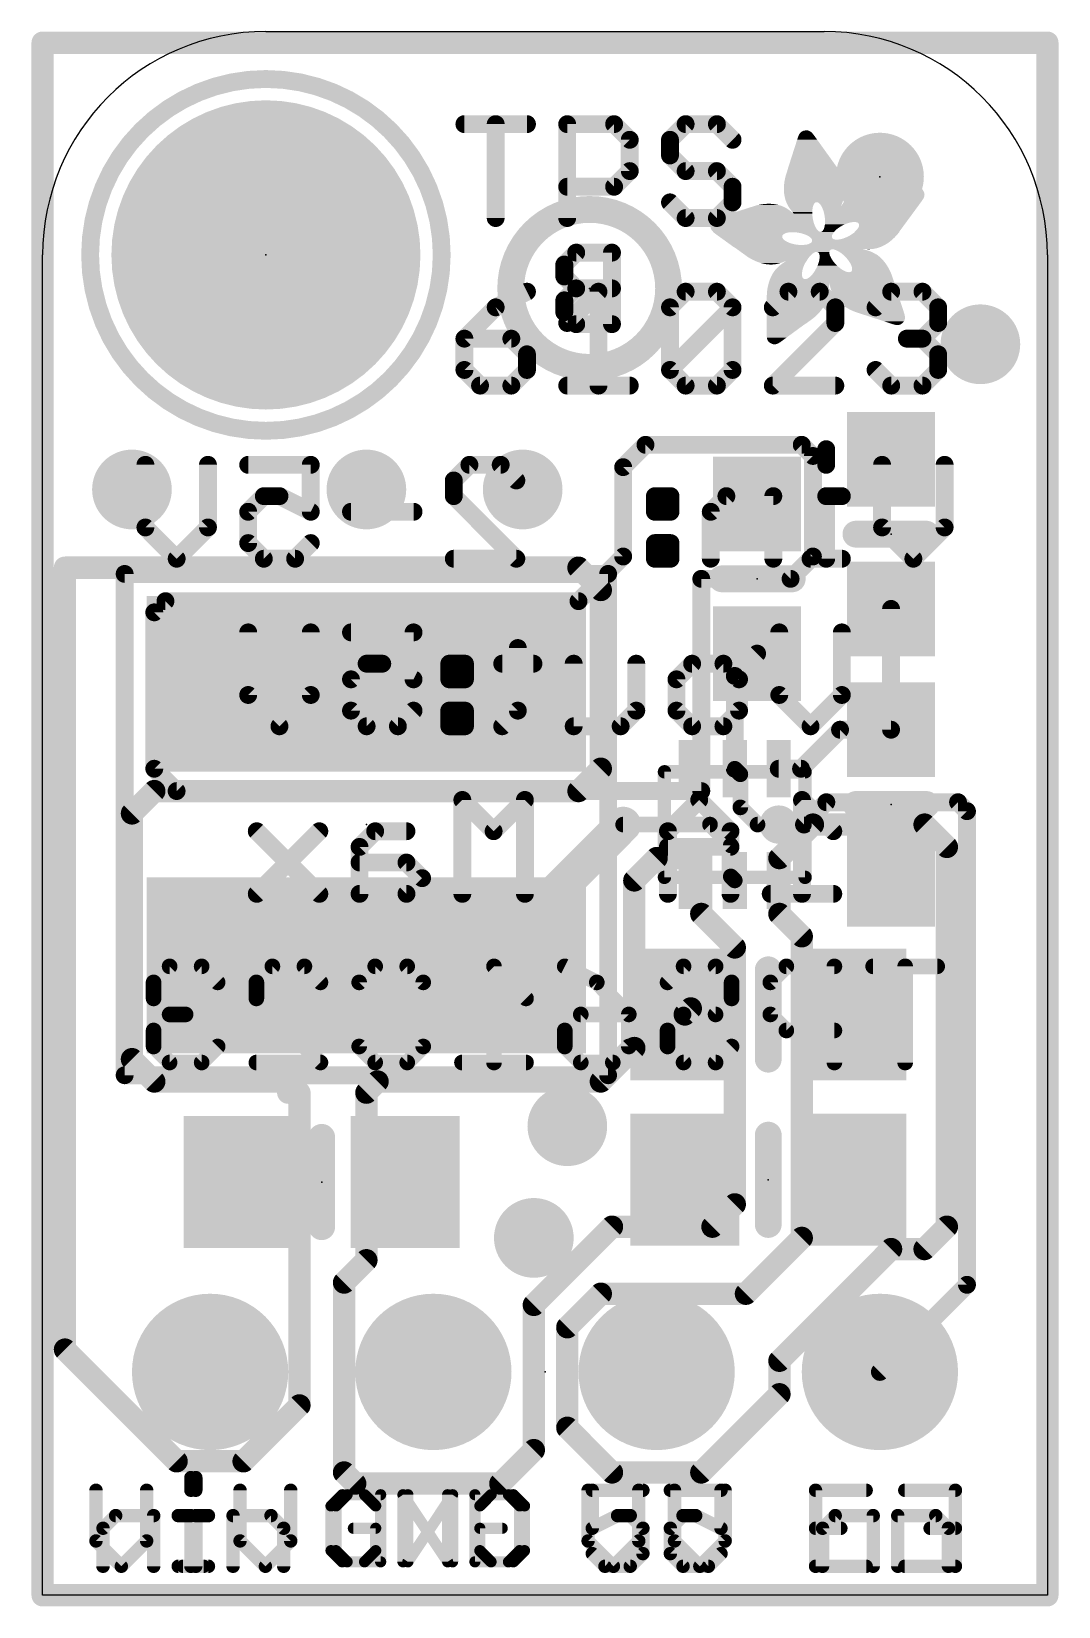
# Model space of a CAD drawing. Extents: x -0.1 to 11.6, y -0.1 to 17.8.
import ezdxf

# ---------------------------------------------------------------- set-up
doc = ezdxf.new("R2010")
doc.units = 0
for name, color, linetype in [('1', 12, 'CONTINUOUS'), ('16', 5, 'CONTINUOUS'), ('17', 110, 'CONTINUOUS'), ('18', 110, 'CONTINUOUS'), ('20', 53, 'CONTINUOUS'), ('21', 40, 'CONTINUOUS'), ('22', 6, 'CONTINUOUS'), ('23', 53, 'CONTINUOUS'), ('24', 53, 'CONTINUOUS')]:
    doc.layers.add(name, color=color, linetype=linetype)

# ---------------------------------------------------------------- blocks, each defined once
blk = doc.blocks.new('RECT')
blk.add_solid([(-0.5, -0.5), (0.5, -0.5), (-0.5, 0.5), (0.5, 0.5)])
blk = doc.blocks.new('PIE')
at = {"const_width": 0.5}
blk.add_lwpolyline([(0, -0.25, 1), (0, 0.25, 1), (0, -0.25)], format="xyb", dxfattribs=at)
blk = doc.blocks.new('ROUNDP')
at = {"const_width": 0.5}
blk.add_lwpolyline([(0, -0.25, 1), (0, 0.25, 1), (0, -0.25)], format="xyb", dxfattribs=at)
blk = doc.blocks.new('ROUNDV')
at = {"const_width": 0.5}
blk.add_lwpolyline([(0, -0.25, 1), (0, 0.25, 1), (0, -0.25)], format="xyb", dxfattribs=at)

msp = doc.modelspace()

# ---------------------------------------------------------------- linework, layer by layer
at = {"layer": '1'}
for points, const_width in [([(0, 0), (0, 17.653)], 0.254), ([(0, 17.653), (11.43, 17.653)], 0.254), ([(11.43, 17.653), (11.43, 0)], 0.254), ([(6.604, 12.827), (6.858, 13.081)], 0.2032), ([(6.858, 13.081), (8.636, 13.081)], 0.2032), ([(8.636, 13.081), (8.763, 12.954)], 0.2032), ([(6.604, 11.811), (6.604, 12.827)], 0.2032), ([(8.763, 12.954), (8.763, 11.811)], 0.2032), ([(6.096, 11.303), (6.604, 11.811)], 0.2032), ([(8.763, 11.811), (8.509, 11.557)], 0.2032), ([(0.254, 11.684), (6.096, 11.684)], 0.254), ([(0.254, 2.794), (0.254, 11.684)], 0.254), ([(6.096, 11.684), (6.35, 11.43)], 0.254), ([(8.509, 11.557), (7.493, 11.557)], 0.2032), ([(7.493, 11.557), (7.493, 9.144)], 0.2032), ([(6.35, 11.43), (6.35, 9.398)], 0.254), ([(1.27, 11.176), (1.397, 11.303)], 0.2032), ([(1.397, 11.303), (6.096, 11.303)], 0.2032), ([(9.652, 11.215), (9.652, 9.8416)], 0.2032), ([(1.27, 9.398), (1.27, 11.176)], 0.2032), ([(7.874, 10.453), (8.128, 10.707)], 0.2032), ([(7.874, 9.398), (7.874, 10.453)], 0.2032), ([(9.0716, 9.8416), (8.628, 9.398)], 0.2032), ([(9.0716, 9.8416), (9.652, 9.8416)], 0.2032), ([(1.524, 9.144), (1.27, 9.398)], 0.2032), ([(6.35, 9.398), (6.096, 9.144)], 0.254), ([(8.374, 9.398), (8.628, 9.398)], 0.2032), ([(7.874, 9.398), (7.9375, 9.3345)], 0.1778), ([(7.9375, 9.3345), (7.9375, 8.9586)], 0.1778), ([(1.27, 9.144), (1.016, 8.89)], 0.254), ([(6.096, 9.144), (1.27, 9.144)], 0.254), ([(7.493, 9.144), (1.524, 9.144)], 0.2032), ([(1.016, 8.89), (1.016, 6.096)], 0.254), ([(6.604, 8.763), (5.715, 7.874)], 0.4064), ([(7.9375, 8.9586), (8.1331, 8.763)], 0.1778), ([(8.6614, 8.763), (8.9154, 9.017)], 0.2032), ([(8.9154, 9.017), (10.414, 9.017)], 0.2032), ([(10.414, 9.017), (10.5156, 8.9154)], 0.2032), ([(10.5156, 8.9154), (10.5156, 3.5306)], 0.2032), ([(7.5921, 8.763), (6.604, 8.763)], 0.1778), ([(7.8283, 8.5268), (7.5921, 8.763)], 0.1778), ([(8.1331, 8.763), (8.6614, 8.763)], 0.1778), ([(8.382, 8.382), (8.763, 8.763)], 0.254), ([(8.763, 8.763), (10.033, 8.763)], 0.254), ([(10.033, 8.763), (10.287, 8.509)], 0.254), ([(7.8283, 8.5268), (7.8283, 8.1737)], 0.1778), ([(10.287, 8.509), (10.287, 4.191)], 0.254), ([(6.731, 8.128), (6.985, 8.382)], 0.254), ([(6.985, 8.382), (7.493, 8.382)], 0.254), ([(7.493, 8.382), (7.493, 7.747)], 0.254), ([(8.382, 7.747), (8.382, 8.382)], 0.254), ([(6.731, 6.223), (6.731, 8.128)], 0.254), ([(7.874, 8.128), (7.8283, 8.1737)], 0.1778), ([(5.715, 7.874), (5.715, 7.366)], 0.4064), ([(7.493, 7.747), (7.874, 7.366)], 0.254), ([(8.636, 7.493), (8.382, 7.747)], 0.254), ([(4.318, 7.366), (4.115, 7.163)], 0.4064), ([(5.715, 7.366), (4.318, 7.366)], 0.4064), ([(8.636, 4.064), (8.636, 7.493)], 0.254), ([(4.115, 7.163), (3.683, 7.163)], 0.4064), ([(7.874, 7.366), (7.874, 4.445)], 0.254), ([(7.374, 6.673), (7.305, 6.604)], 0.254), ([(6.35, 5.842), (6.731, 6.223)], 0.254), ([(1.016, 6.096), (1.27, 5.842)], 0.254), ([(1.27, 5.842), (2.794, 5.842)], 0.254), ([(2.794, 5.842), (2.794, 5.715)], 0.254), ([(3.683, 5.715), (3.81, 5.842)], 0.254), ([(3.81, 5.842), (6.35, 5.842)], 0.254), ([(2.794, 5.715), (2.921, 5.715)], 0.254), ([(2.921, 5.715), (2.921, 2.159)], 0.254), ([(3.683, 3.81), (3.683, 5.715)], 0.254), ([(2.032, 4.506), (2.225, 4.699)], 0.4064), ([(7.874, 4.445), (7.62, 4.191)], 0.254), ([(6.477, 4.191), (5.588, 3.302)], 0.254), ([(7.62, 4.191), (6.477, 4.191)], 0.254), ([(10.287, 4.191), (10.033, 3.937)], 0.254), ([(8.001, 3.429), (8.636, 4.064)], 0.254), ([(9.652, 3.937), (8.382, 2.667)], 0.254), ([(10.033, 3.937), (9.652, 3.937)], 0.254), ([(3.429, 3.556), (3.683, 3.81)], 0.254), ([(3.429, 1.397), (3.429, 3.556)], 0.254), ([(10.5156, 3.5306), (9.525, 2.54)], 0.2032), ([(5.588, 3.302), (5.588, 1.651)], 0.254), ([(5.969, 3.048), (6.35, 3.429)], 0.254), ([(6.35, 3.429), (8.001, 3.429)], 0.254), ([(5.969, 1.905), (5.969, 3.048)], 0.254), ([(1.524, 1.524), (0.254, 2.794)], 0.254), ([(8.382, 2.667), (8.382, 2.286)], 0.254), ([(8.382, 2.286), (7.493, 1.397)], 0.254), ([(2.921, 2.159), (2.286, 1.524)], 0.254), ([(6.477, 1.397), (5.969, 1.905)], 0.254), ([(2.286, 1.524), (1.524, 1.524)], 0.254), ([(5.588, 1.651), (5.207, 1.27)], 0.254), ([(3.556, 1.27), (3.429, 1.397)], 0.254), ([(7.493, 1.397), (6.477, 1.397)], 0.254), ([(5.207, 1.27), (3.556, 1.27)], 0.254), ([(11.43, 0), (0, 0)], 0.254)]:
    msp.add_lwpolyline(points, dxfattribs=dict(at, const_width=const_width))
for points, const_width in [([(0.0635, 17.653, 1), (-0.0635, 17.653)], 0.127), ([(0, 17.7165, 1), (0, 17.5895)], 0.127), ([(11.4935, 17.653, 1), (11.3665, 17.653)], 0.127), ([(11.43, 17.5895, 1), (11.43, 17.7165)], 0.127), ([(6.858, 13.1318, 1), (6.858, 13.0302)], 0.1016), ([(6.8939, 13.0451, 1), (6.8221, 13.1169)], 0.1016), ([(8.6719, 13.1169, 1), (8.6001, 13.0451)], 0.1016), ([(8.636, 13.0302, 1), (8.636, 13.1318)], 0.1016), ([(6.6548, 12.827, 1), (6.5532, 12.827)], 0.1016), ([(6.5681, 12.8629, 1), (6.6399, 12.7911)], 0.1016), ([(8.8138, 12.954, 1), (8.7122, 12.954)], 0.1016), ([(8.7271, 12.9181, 1), (8.7989, 12.9899)], 0.1016), ([(6.5532, 11.811, 1), (6.6548, 11.811)], 0.1016), ([(6.6399, 11.7751, 1), (6.5681, 11.8469)], 0.1016), ([(8.7122, 11.811, 1), (8.8138, 11.811)], 0.1016), ([(8.7989, 11.7751, 1), (8.7271, 11.8469)], 0.1016), ([(0.254, 11.7475, 1), (0.254, 11.6205)], 0.127), ([(0.3175, 11.684, 1), (0.1905, 11.684)], 0.127), ([(6.1409, 11.7289, 1), (6.0511, 11.6391)], 0.127), ([(6.096, 11.6205, 1), (6.096, 11.7475)], 0.127), ([(7.493, 11.6078, 1), (7.493, 11.5062)], 0.1016), ([(7.5438, 11.557, 1), (7.4422, 11.557)], 0.1016), ([(8.4731, 11.5929, 1), (8.5449, 11.5211)], 0.1016), ([(8.509, 11.5062, 1), (8.509, 11.6078)], 0.1016), ([(6.4135, 11.43, 1), (6.2865, 11.43)], 0.127), ([(6.3051, 11.3851, 1), (6.3949, 11.4749)], 0.127), ([(1.397, 11.3538, 1), (1.397, 11.2522)], 0.1016), ([(1.4329, 11.2671, 1), (1.3611, 11.3389)], 0.1016), ([(6.0601, 11.3389, 1), (6.1319, 11.2671)], 0.1016), ([(6.096, 11.2522, 1), (6.096, 11.3538)], 0.1016), ([(9.7028, 11.215, 1), (9.6012, 11.215)], 0.1016), ([(1.3208, 11.176, 1), (1.2192, 11.176)], 0.1016), ([(1.2341, 11.2119, 1), (1.3059, 11.1401)], 0.1016), ([(8.1639, 10.6711, 1), (8.0921, 10.7429)], 0.1016), ([(7.9248, 10.453, 1), (7.8232, 10.453)], 0.1016), ([(7.8381, 10.4889, 1), (7.9099, 10.4171)], 0.1016), ([(9.0716, 9.8924, 1), (9.0716, 9.7908)], 0.1016), ([(9.1075, 9.8057, 1), (9.0357, 9.8775)], 0.1016), ([(9.6012, 9.8416, 1), (9.7028, 9.8416)], 0.1016), ([(9.652, 9.7908, 1), (9.652, 9.8924)], 0.1016), ([(1.3059, 9.4339, 1), (1.2341, 9.3621)], 0.1016), ([(6.3949, 9.3531, 1), (6.3051, 9.4429)], 0.127), ([(8.374, 9.4488, 1), (8.374, 9.3472)], 0.1016), ([(8.628, 9.3472, 1), (8.628, 9.4488)], 0.1016), ([(1.2192, 9.398, 1), (1.3208, 9.398)], 0.1016), ([(6.2865, 9.398, 1), (6.4135, 9.398)], 0.127), ([(7.8232, 9.398, 1), (7.9248, 9.398)], 0.1016), ([(7.9054, 9.4294, 1), (7.8426, 9.3666)], 0.0889), ([(7.982, 9.3345, 1), (7.893, 9.3345)], 0.0889), ([(7.9061, 9.3031, 1), (7.9689, 9.3659)], 0.0889), ([(8.5921, 9.4339, 1), (8.6639, 9.3621)], 0.1016), ([(1.27, 9.2075, 1), (1.27, 9.0805)], 0.127), ([(1.3149, 9.0991, 1), (1.2251, 9.1889)], 0.127), ([(1.524, 9.1948, 1), (1.524, 9.0932)], 0.1016), ([(1.4881, 9.1081, 1), (1.5599, 9.1799)], 0.1016), ([(6.0511, 9.1889, 1), (6.1409, 9.0991)], 0.127), ([(6.096, 9.0805, 1), (6.096, 9.2075)], 0.127), ([(7.4422, 9.144, 1), (7.5438, 9.144)], 0.1016), ([(7.493, 9.0932, 1), (7.493, 9.1948)], 0.1016), ([(1.0795, 8.89, 1), (0.9525, 8.89)], 0.127), ([(0.9711, 8.9349, 1), (1.0609, 8.8451)], 0.127), ([(6.6758, 8.6912, 1), (6.5322, 8.8348)], 0.2032), ([(7.893, 8.9586, 1), (7.982, 8.9586)], 0.0889), ([(7.9689, 8.99, 1), (7.9061, 8.9271)], 0.0889), ([(8.9154, 9.0678, 1), (8.9154, 8.9662)], 0.1016), ([(8.9513, 8.9811, 1), (8.8795, 9.0529)], 0.1016), ([(10.4499, 9.0529, 1), (10.3781, 8.9811)], 0.1016), ([(10.414, 8.9662, 1), (10.414, 9.0678)], 0.1016), ([(10.5664, 8.9154, 1), (10.4648, 8.9154)], 0.1016), ([(10.4797, 8.8795, 1), (10.5515, 8.9513)], 0.1016), ([(6.604, 8.8074, 1), (6.604, 8.7186)], 0.0889), ([(7.6235, 8.7944, 1), (7.5606, 8.7316)], 0.0889), ([(7.5921, 8.7186, 1), (7.5921, 8.8074)], 0.0889), ([(8.1331, 8.8074, 1), (8.1331, 8.7186)], 0.0889), ([(8.1016, 8.7316, 1), (8.1645, 8.7944)], 0.0889), ([(8.6255, 8.7989, 1), (8.6973, 8.7271)], 0.1016), ([(8.6614, 8.7186, 1), (8.6614, 8.8074)], 0.0889), ([(8.763, 8.8265, 1), (8.763, 8.6995)], 0.127), ([(8.8079, 8.7181, 1), (8.7181, 8.8079)], 0.127), ([(10.0779, 8.8079, 1), (9.9881, 8.7181)], 0.127), ([(10.033, 8.6995, 1), (10.033, 8.8265)], 0.127), ([(7.8727, 8.5268, 1), (7.7838, 8.5268)], 0.0889), ([(7.7969, 8.4953, 1), (7.8597, 8.5582)], 0.0889), ([(10.3505, 8.509, 1), (10.2235, 8.509)], 0.127), ([(10.2421, 8.4641, 1), (10.3319, 8.5539)], 0.127), ([(6.985, 8.4455, 1), (6.985, 8.3185)], 0.127), ([(7.0299, 8.3371, 1), (6.9401, 8.4269)], 0.127), ([(7.5565, 8.382, 1), (7.4295, 8.382)], 0.127), ([(7.493, 8.3185, 1), (7.493, 8.4455)], 0.127), ([(8.4455, 8.382, 1), (8.3185, 8.382)], 0.127), ([(8.3371, 8.4269, 1), (8.4269, 8.3371)], 0.127), ([(6.7945, 8.128, 1), (6.6675, 8.128)], 0.127), ([(7.8597, 8.2051, 1), (7.7969, 8.1423)], 0.0889), ([(5.8166, 7.874, 1), (5.6134, 7.874)], 0.2032), ([(6.6861, 8.1729, 1), (6.7759, 8.0831)], 0.127), ([(7.7838, 8.1737, 1), (7.8727, 8.1737)], 0.0889), ([(7.8426, 8.0966, 1), (7.9054, 8.1594)], 0.0889), ([(5.6432, 7.9458, 1), (5.7868, 7.8022)], 0.2032), ([(7.5379, 7.7919, 1), (7.4481, 7.7021)], 0.127), ([(7.4295, 7.747, 1), (7.5565, 7.747)], 0.127), ([(8.4269, 7.7919, 1), (8.3371, 7.7021)], 0.127), ([(8.3185, 7.747, 1), (8.4455, 7.747)], 0.127), ([(4.318, 7.4676, 1), (4.318, 7.2644)], 0.2032), ([(4.3898, 7.2942, 1), (4.2462, 7.4378)], 0.2032), ([(5.715, 7.2644, 1), (5.715, 7.4676)], 0.2032), ([(8.6995, 7.493, 1), (8.5725, 7.493)], 0.127), ([(8.5911, 7.4481, 1), (8.6809, 7.5379)], 0.127), ([(3.683, 7.2646, 1), (3.683, 7.0614)], 0.2032), ([(4.115, 7.0614, 1), (4.115, 7.2646)], 0.2032), ([(5.6134, 7.366, 1), (5.8166, 7.366)], 0.2032), ([(7.9375, 7.366, 1), (7.8105, 7.366)], 0.127), ([(7.8291, 7.3211, 1), (7.9189, 7.4109)], 0.127), ([(4.0432, 7.2348, 1), (4.1868, 7.0912)], 0.2032), ([(7.2601, 6.6489, 1), (7.3499, 6.5591)], 0.127), ([(7.4189, 6.6281, 1), (7.3291, 6.7179)], 0.127), ([(6.6675, 6.223, 1), (6.7945, 6.223)], 0.127), ([(6.7759, 6.1781, 1), (6.6861, 6.2679)], 0.127), ([(1.0609, 6.1409, 1), (0.9711, 6.0511)], 0.127), ([(0.9525, 6.096, 1), (1.0795, 6.096)], 0.127), ([(1.27, 5.9055, 1), (1.27, 5.7785)], 0.127), ([(1.2251, 5.7971, 1), (1.3149, 5.8869)], 0.127), ([(2.8575, 5.842, 1), (2.7305, 5.842)], 0.127), ([(2.794, 5.7785, 1), (2.794, 5.9055)], 0.127), ([(3.81, 5.9055, 1), (3.81, 5.7785)], 0.127), ([(3.8549, 5.7971, 1), (3.7651, 5.8869)], 0.127), ([(6.3051, 5.8869, 1), (6.3949, 5.7971)], 0.127), ([(6.35, 5.7785, 1), (6.35, 5.9055)], 0.127), ([(2.794, 5.7785, 1), (2.794, 5.6515)], 0.127), ([(2.7305, 5.715, 1), (2.8575, 5.715)], 0.127), ([(2.9845, 5.715, 1), (2.8575, 5.715)], 0.127), ([(2.921, 5.6515, 1), (2.921, 5.7785)], 0.127), ([(3.7465, 5.715, 1), (3.6195, 5.715)], 0.127), ([(3.6381, 5.7599, 1), (3.7279, 5.6701)], 0.127), ([(2.2968, 4.6272, 1), (2.1532, 4.7708)], 0.2032), ([(1.9602, 4.5778, 1), (2.1038, 4.4342)], 0.2032), ([(7.8105, 4.445, 1), (7.9375, 4.445)], 0.127), ([(7.9189, 4.4001, 1), (7.8291, 4.4899)], 0.127), ([(6.477, 4.2545, 1), (6.477, 4.1275)], 0.127), ([(6.5219, 4.1461, 1), (6.4321, 4.2359)], 0.127), ([(7.5751, 4.2359, 1), (7.6649, 4.1461)], 0.127), ([(7.62, 4.1275, 1), (7.62, 4.2545)], 0.127), ([(10.3319, 4.1461, 1), (10.2421, 4.2359)], 0.127), ([(8.5725, 4.064, 1), (8.6995, 4.064)], 0.127), ([(8.6809, 4.0191, 1), (8.5911, 4.1089)], 0.127), ([(10.2235, 4.191, 1), (10.3505, 4.191)], 0.127), ([(9.652, 4.0005, 1), (9.652, 3.8735)], 0.127), ([(9.6969, 3.8921, 1), (9.6071, 3.9819)], 0.127), ([(9.9881, 3.9819, 1), (10.0779, 3.8921)], 0.127), ([(10.033, 3.8735, 1), (10.033, 4.0005)], 0.127), ([(3.6195, 3.81, 1), (3.7465, 3.81)], 0.127), ([(3.7279, 3.7651, 1), (3.6381, 3.8549)], 0.127), ([(3.4925, 3.556, 1), (3.3655, 3.556)], 0.127), ([(3.3841, 3.6009, 1), (3.4739, 3.5111)], 0.127), ([(10.4648, 3.5306, 1), (10.5664, 3.5306)], 0.1016), ([(10.5515, 3.4947, 1), (10.4797, 3.5665)], 0.1016), ([(5.6515, 3.302, 1), (5.5245, 3.302)], 0.127), ([(5.5431, 3.3469, 1), (5.6329, 3.2571)], 0.127), ([(6.35, 3.4925, 1), (6.35, 3.3655)], 0.127), ([(6.3949, 3.3841, 1), (6.3051, 3.4739)], 0.127), ([(7.9561, 3.4739, 1), (8.0459, 3.3841)], 0.127), ([(8.001, 3.3655, 1), (8.001, 3.4925)], 0.127), ([(6.0325, 3.048, 1), (5.9055, 3.048)], 0.127), ([(5.9241, 3.0929, 1), (6.0139, 3.0031)], 0.127), ([(0.2989, 2.8389, 1), (0.2091, 2.7491)], 0.127), ([(0.1905, 2.794, 1), (0.3175, 2.794)], 0.127), ([(8.4455, 2.667, 1), (8.3185, 2.667)], 0.127), ([(8.3371, 2.7119, 1), (8.4269, 2.6221)], 0.127), ([(9.4891, 2.5759, 1), (9.5609, 2.5041)], 0.1016), ([(8.3185, 2.286, 1), (8.4455, 2.286)], 0.127), ([(8.4269, 2.2411, 1), (8.3371, 2.3309)], 0.127), ([(2.8575, 2.159, 1), (2.9845, 2.159)], 0.127), ([(2.9659, 2.1141, 1), (2.8761, 2.2039)], 0.127), ([(6.0139, 1.9499, 1), (5.9241, 1.8601)], 0.127), ([(5.9055, 1.905, 1), (6.0325, 1.905)], 0.127), ([(1.524, 1.5875, 1), (1.524, 1.4605)], 0.127), ([(1.4791, 1.4791, 1), (1.5689, 1.5689)], 0.127), ([(2.2411, 1.5689, 1), (2.3309, 1.4791)], 0.127), ([(2.286, 1.4605, 1), (2.286, 1.5875)], 0.127), ([(5.5245, 1.651, 1), (5.6515, 1.651)], 0.127), ([(5.6329, 1.6061, 1), (5.5431, 1.6959)], 0.127), ([(3.4739, 1.4419, 1), (3.3841, 1.3521)], 0.127), ([(3.3655, 1.397, 1), (3.4925, 1.397)], 0.127), ([(6.477, 1.4605, 1), (6.477, 1.3335)], 0.127), ([(6.4321, 1.3521, 1), (6.5219, 1.4419)], 0.127), ([(7.4481, 1.4419, 1), (7.5379, 1.3521)], 0.127), ([(7.493, 1.3335, 1), (7.493, 1.4605)], 0.127), ([(3.556, 1.3335, 1), (3.556, 1.2065)], 0.127), ([(3.5111, 1.2251, 1), (3.6009, 1.3149)], 0.127), ([(5.1621, 1.3149, 1), (5.2519, 1.2251)], 0.127), ([(5.207, 1.2065, 1), (5.207, 1.3335)], 0.127), ([(0, 0.0635, 1), (0, -0.0635)], 0.127), ([(-0.0635, 0, 1), (0.0635, 0)], 0.127), ([(11.3665, 0, 1), (11.4935, 0)], 0.127), ([(11.43, -0.0635, 1), (11.43, 0.0635)], 0.127)]:
    msp.add_lwpolyline(points, format="xyb", dxfattribs=dict(at, const_width=const_width))
at = {"layer": '16', "const_width": 0.254}
for points in [[(0, 0), (0, 17.653)], [(0, 17.653), (11.43, 17.653)], [(11.43, 17.653), (11.43, 0)], [(11.43, 0), (0, 0)]]:
    msp.add_lwpolyline(points, dxfattribs=at)
at = {"layer": '16', "const_width": 0.127}
for points in [[(0.0635, 17.653, 1), (-0.0635, 17.653)], [(0, 17.7165, 1), (0, 17.5895)], [(11.4935, 17.653, 1), (11.3665, 17.653)], [(11.43, 17.5895, 1), (11.43, 17.7165)], [(0, 0.0635, 1), (0, -0.0635)], [(-0.0635, 0, 1), (0.0635, 0)], [(11.3665, 0, 1), (11.4935, 0)], [(11.43, -0.0635, 1), (11.43, 0.0635)]]:
    msp.add_lwpolyline(points, format="xyb", dxfattribs=at)
at = {"layer": '20'}
for p, q in [((2.54, 17.78), (8.89, 17.78)), ((0, 0), (0, 15.24)), ((11.43, 15.24), (11.43, 0)), ((11.43, 0), (0, 0))]:
    msp.add_line(p, q, dxfattribs=at)
for centre, start, end in [((2.54, 15.24), 90, 180), ((8.89, 15.24), 0, 90)]:
    msp.add_arc(centre, 2.54, start, end, dxfattribs=at)
at = {"layer": '21'}
for points, const_width in [([(2.54, 13.24, 1), (2.54, 17.24, 1), (2.54, 13.24)], 0.2032), ([(4.7981, 16.7776, 1), (4.7981, 16.676)], 0.1016), ([(5.2048, 16.7268, 1), (5.1032, 16.7268)], 0.1016), ([(5.5099, 16.676, 1), (5.5099, 16.7776)], 0.1016), ([(6.0183, 16.7268, 1), (5.9167, 16.7268)], 0.1016), ([(5.9675, 16.7776, 1), (5.9675, 16.676)], 0.1016), ([(6.5373, 16.7627, 1), (6.4654, 16.6909)], 0.1016), ([(6.5014, 16.676, 1), (6.5014, 16.7776)], 0.1016), ([(7.3148, 16.7776, 1), (7.3148, 16.676)], 0.1016), ([(7.3508, 16.6909, 1), (7.2789, 16.7627)], 0.1016), ([(7.7067, 16.7627, 1), (7.6348, 16.6909)], 0.1016), ([(7.6708, 16.676, 1), (7.6708, 16.7776)], 0.1016), ([(6.7301, 16.5489, 1), (6.6285, 16.5489)], 0.1016), ([(6.6434, 16.5129, 1), (6.7152, 16.5848)], 0.1016), ([(7.1877, 16.5489, 1), (7.0861, 16.5489)], 0.1016), ([(7.101, 16.5848, 1), (7.1728, 16.5129)], 0.1016), ([(7.8128, 16.5129, 1), (7.8846, 16.5848)], 0.1016), ([(7.1728, 16.4068, 1), (7.101, 16.335)], 0.1016), ([(7.0861, 16.3709, 1), (7.1877, 16.3709)], 0.1016), ([(5.9675, 16.0658, 1), (5.9675, 15.9642)], 0.1016), ([(6.5014, 15.9642, 1), (6.5014, 16.0658)], 0.1016), ([(6.6285, 16.193, 1), (6.7301, 16.193)], 0.1016), ([(6.7152, 16.157, 1), (6.6434, 16.2289)], 0.1016), ([(7.3148, 16.2438, 1), (7.3148, 16.1422)], 0.1016), ([(7.2789, 16.157, 1), (7.3508, 16.2289)], 0.1016), ([(7.7067, 16.2289, 1), (7.6348, 16.157)], 0.1016), ([(7.6708, 16.1422, 1), (7.6708, 16.2438)], 0.1016), ([(7.8995, 16.015, 1), (7.7979, 16.015)], 0.1016), ([(6.4654, 16.0509, 1), (6.5373, 15.9791)], 0.1016), ([(7.1728, 15.873, 1), (7.101, 15.8011)], 0.1016), ([(7.8128, 15.9791, 1), (7.8846, 16.0509)], 0.1016), ([(7.8846, 15.8011, 1), (7.8128, 15.873)], 0.1016), ([(7.3148, 15.7099, 1), (7.3148, 15.6083)], 0.1016), ([(7.6708, 15.6083, 1), (7.6708, 15.7099)], 0.1016), ([(7.7979, 15.8371, 1), (7.8995, 15.8371)], 0.1016), ([(5.1032, 15.6591, 1), (5.2048, 15.6591)], 0.1016), ([(5.9167, 15.6591, 1), (6.0183, 15.6591)], 0.1016), ([(7.2789, 15.6232, 1), (7.3508, 15.695)], 0.1016), ([(7.6348, 15.695, 1), (7.7067, 15.6232)], 0.1016), ([(5.5326, 14.7764, 1), (5.4872, 14.8672)], 0.1016), ([(6.3742, 14.8218, 1), (6.2726, 14.8218)], 0.1016), ([(6.3593, 14.7859, 1), (6.2875, 14.8577)], 0.1016), ([(7.3148, 14.8726, 1), (7.3148, 14.771)], 0.1016), ([(7.3508, 14.7859, 1), (7.2789, 14.8577)], 0.1016), ([(7.7067, 14.8577, 1), (7.6348, 14.7859)], 0.1016), ([(7.6708, 14.771, 1), (7.6708, 14.8726)], 0.1016), ([(8.4842, 14.8726, 1), (8.4842, 14.771)], 0.1016), ([(8.5202, 14.7859, 1), (8.4483, 14.8577)], 0.1016), ([(8.8761, 14.8577, 1), (8.8042, 14.7859)], 0.1016), ([(8.8402, 14.771, 1), (8.8402, 14.8726)], 0.1016), ([(9.6536, 14.8726, 1), (9.6536, 14.771)], 0.1016), ([(9.6896, 14.7859, 1), (9.6177, 14.8577)], 0.1016), ([(10.0455, 14.8577, 1), (9.9736, 14.7859)], 0.1016), ([(10.0095, 14.771, 1), (10.0095, 14.8726)], 0.1016), ([(5.1313, 14.6893, 1), (5.1767, 14.5984)], 0.1016), ([(5.1899, 14.6079, 1), (5.1181, 14.6798)], 0.1016), ([(7.1877, 14.6439, 1), (7.0861, 14.6439)], 0.1016), ([(7.101, 14.6798, 1), (7.1728, 14.6079)], 0.1016), ([(7.8995, 14.6439, 1), (7.7979, 14.6439)], 0.1016), ([(7.8846, 14.6079, 1), (7.8128, 14.6798)], 0.1016), ([(7.8128, 14.6079, 1), (7.8846, 14.6798)], 0.1016), ([(8.2704, 14.6798, 1), (8.3422, 14.6079)], 0.1016), ([(9.0689, 14.6439, 1), (8.9673, 14.6439)], 0.1016), ([(8.9822, 14.6079, 1), (9.054, 14.6798)], 0.1016), ([(9.4398, 14.6798, 1), (9.5116, 14.6079)], 0.1016), ([(10.2383, 14.6439, 1), (10.1367, 14.6439)], 0.1016), ([(10.1516, 14.6079, 1), (10.2234, 14.6798)], 0.1016), ([(5.9316, 14.5018, 1), (6.0034, 14.43)], 0.1016), ([(8.9673, 14.4659, 1), (9.0689, 14.4659)], 0.1016), ([(9.054, 14.43, 1), (8.9822, 14.5018)], 0.1016), ([(10.1367, 14.4659, 1), (10.2383, 14.4659)], 0.1016), ([(10.2234, 14.43, 1), (10.1516, 14.5018)], 0.1016), ([(4.8489, 14.288, 1), (4.7473, 14.288)], 0.1016), ([(4.7981, 14.3388, 1), (4.7981, 14.2372)], 0.1016), ([(4.7622, 14.3239, 1), (4.834, 14.252)], 0.1016), ([(5.3679, 14.3239, 1), (5.296, 14.252)], 0.1016), ([(5.332, 14.2372, 1), (5.332, 14.3388)], 0.1016), ([(9.8316, 14.3388, 1), (9.8316, 14.2372)], 0.1016), ([(10.0455, 14.3239, 1), (9.9736, 14.252)], 0.1016), ([(9.9736, 14.3239, 1), (10.0455, 14.252)], 0.1016), ([(10.0095, 14.2372, 1), (10.0095, 14.3388)], 0.1016), ([(5.5607, 14.11, 1), (5.4591, 14.11)], 0.1016), ([(5.474, 14.0741, 1), (5.5458, 14.1459)], 0.1016), ([(10.2383, 14.11, 1), (10.1367, 14.11)], 0.1016), ([(10.1516, 14.0741, 1), (10.2234, 14.1459)], 0.1016), ([(4.834, 13.968, 1), (4.7622, 13.8961)], 0.1016), ([(4.7473, 13.9321, 1), (4.8489, 13.9321)], 0.1016), ([(5.4591, 13.9321, 1), (5.5607, 13.9321)], 0.1016), ([(5.5458, 13.8961, 1), (5.474, 13.968)], 0.1016), ([(7.1728, 13.968, 1), (7.101, 13.8961)], 0.1016), ([(7.101, 13.968, 1), (7.1728, 13.8961)], 0.1016), ([(7.0861, 13.9321, 1), (7.1877, 13.9321)], 0.1016), ([(7.7979, 13.9321, 1), (7.8995, 13.9321)], 0.1016), ([(7.8846, 13.8961, 1), (7.8128, 13.968)], 0.1016), ([(9.5116, 13.968, 1), (9.4398, 13.8961)], 0.1016), ([(10.1367, 13.9321, 1), (10.2383, 13.9321)], 0.1016), ([(10.2234, 13.8961, 1), (10.1516, 13.968)], 0.1016), ([(4.9761, 13.8049, 1), (4.9761, 13.7033)], 0.1016), ([(4.9401, 13.7182, 1), (5.012, 13.79)], 0.1016), ([(5.296, 13.79, 1), (5.3679, 13.7182)], 0.1016), ([(5.332, 13.7033, 1), (5.332, 13.8049)], 0.1016), ([(5.9675, 13.8049, 1), (5.9675, 13.7033)], 0.1016), ([(6.2726, 13.7541, 1), (6.3742, 13.7541)], 0.1016), ([(6.6793, 13.7033, 1), (6.6793, 13.8049)], 0.1016), ([(7.3148, 13.8049, 1), (7.3148, 13.7033)], 0.1016), ([(7.2789, 13.7182, 1), (7.3508, 13.79)], 0.1016), ([(7.6348, 13.79, 1), (7.7067, 13.7182)], 0.1016), ([(7.6708, 13.7033, 1), (7.6708, 13.8049)], 0.1016), ([(8.3063, 13.8049, 1), (8.3063, 13.7033)], 0.1016), ([(8.2704, 13.79, 1), (8.3422, 13.7182)], 0.1016), ([(9.0181, 13.7033, 1), (9.0181, 13.8049)], 0.1016), ([(9.6536, 13.8049, 1), (9.6536, 13.7033)], 0.1016), ([(9.6177, 13.7182, 1), (9.6896, 13.79)], 0.1016), ([(9.9736, 13.79, 1), (10.0455, 13.7182)], 0.1016), ([(10.0095, 13.7033, 1), (10.0095, 13.8049)], 0.1016), ([(9.252, 12.1412, 1), (9.252, 11.9888)], 0.1524), ([(10.052, 11.9888, 1), (10.052, 12.1412)], 0.1524), ([(0.9838, 11.613, 1), (0.8822, 11.613)], 0.1016), ([(0.933, 11.6638, 1), (0.933, 11.5622)], 0.1016), ([(6.4838, 11.613, 1), (6.3822, 11.613)], 0.1016), ([(6.433, 11.5622, 1), (6.433, 11.6638)], 0.1016), ([(7.728, 11.6332, 1), (7.728, 11.4808)], 0.1524), ([(8.528, 11.4808, 1), (8.528, 11.6332)], 0.1524), ([(7.1121, 9.363, 1), (7.0359, 9.363)], 0.0762), ([(7.074, 9.4011, 1), (7.074, 9.3249)], 0.0762), ([(8.7121, 9.363, 1), (8.6359, 9.363)], 0.0762), ([(8.674, 9.3249, 1), (8.674, 9.4011)], 0.0762), ([(9.252, 9.0678, 1), (9.252, 8.9154)], 0.1524), ([(10.052, 8.9154, 1), (10.052, 9.0678)], 0.1524), ([(8.374, 8.6216, 1), (8.374, 8.9044, 1), (8.374, 8.6216)], 0.1524), ([(7.074, 8.2011, 1), (7.074, 8.1249)], 0.0762), ([(8.674, 8.1249, 1), (8.674, 8.2011)], 0.0762), ([(7.0359, 8.163, 1), (7.1121, 8.163)], 0.0762), ([(8.6359, 8.163, 1), (8.7121, 8.163)], 0.0762), ([(8.3312, 7.112, 1), (8.1788, 7.112)], 0.1524), ([(8.1788, 6.096, 1), (8.3312, 6.096)], 0.1524), ([(0.933, 5.9638, 1), (0.933, 5.8622)], 0.1016), ([(0.8822, 5.913, 1), (0.9838, 5.913)], 0.1016), ([(6.3822, 5.913, 1), (6.4838, 5.913)], 0.1016), ([(6.433, 5.8622, 1), (6.433, 5.9638)], 0.1016), ([(8.3312, 5.2324, 1), (8.1788, 5.2324)], 0.1524), ([(3.2512, 5.207, 1), (3.0988, 5.207)], 0.1524), ([(3.0988, 4.191, 1), (3.2512, 4.191)], 0.1524), ([(8.1788, 4.2164, 1), (8.3312, 4.2164)], 0.1524), ([(0.6449, 1.1945, 1), (0.5687, 1.1945)], 0.0762), ([(1.2212, 1.1945, 1), (1.145, 1.1945)], 0.0762), ([(1.7245, 1.3386, 1), (1.6483, 1.3386)], 0.0762), ([(6.2527, 1.2326, 1), (6.2527, 1.1564)], 0.0762), ([(6.2908, 1.1945, 1), (6.2146, 1.1945)], 0.0762), ([(6.8289, 1.1564, 1), (6.8289, 1.2326)], 0.0762), ([(7.2263, 1.1945, 1), (7.1501, 1.1945)], 0.0762), ([(7.8025, 1.1945, 1), (7.7263, 1.1945)], 0.0762), ([(8.7927, 1.2326, 1), (8.7927, 1.1564)], 0.0762), ([(8.8308, 1.1945, 1), (8.7546, 1.1945)], 0.0762), ([(9.3689, 1.1564, 1), (9.3689, 1.2326)], 0.0762), ([(1.6483, 1.1945, 1), (1.7245, 1.1945)], 0.0762), ([(3.3124, 1.0165, 1), (3.2489, 1.0165)], 0.0635), ([(3.4077, 1.1754, 1), (3.4077, 1.1119)], 0.0635), ([(3.4302, 1.1212, 1), (3.3853, 1.1661)], 0.0635), ([(3.6844, 1.1661, 1), (3.6395, 1.1212)], 0.0635), ([(3.662, 1.1119, 1), (3.662, 1.1754)], 0.0635), ([(4.131, 1.1437, 1), (4.0675, 1.1437)], 0.0635), ([(4.1256, 1.1613, 1), (4.0728, 1.126)], 0.0635), ([(4.6394, 1.1437, 1), (4.5759, 1.1437)], 0.0635), ([(4.9495, 1.1437, 1), (4.886, 1.1437)], 0.0635), ([(4.9178, 1.1754, 1), (4.9178, 1.1119)], 0.0635), ([(5.3216, 1.1661, 1), (5.2767, 1.1212)], 0.0635), ([(5.2991, 1.1119, 1), (5.2991, 1.1754)], 0.0635), ([(5.458, 1.0165, 1), (5.3945, 1.0165)], 0.0635), ([(1.5424, 0.9445, 1), (1.5424, 0.8683)], 0.0762), ([(1.7245, 0.9064, 1), (1.6483, 0.9064)], 0.0762), ([(1.6864, 0.8683, 1), (1.6864, 0.9445)], 0.0762), ([(2.2041, 0.9064, 1), (2.1279, 0.9064)], 0.0762), ([(2.166, 0.9445, 1), (2.166, 0.8683)], 0.0762), ([(2.6251, 0.9334, 1), (2.5713, 0.8795)], 0.0762), ([(2.5982, 0.8683, 1), (2.5982, 0.9445)], 0.0762), ([(3.2582, 1.039, 1), (3.3031, 0.9941)], 0.0635), ([(3.7666, 0.9941, 1), (3.8115, 1.039)], 0.0635), ([(5.4038, 0.9941, 1), (5.4487, 1.039)], 0.0635), ([(6.5408, 0.9445, 1), (6.5408, 0.8683)], 0.0762), ([(6.5578, 0.8723, 1), (6.5238, 0.9405)], 0.0762), ([(6.7118, 0.9334, 1), (6.6579, 0.8795)], 0.0762), ([(6.6848, 0.8683, 1), (6.6848, 0.9445)], 0.0762), ([(9.7663, 0.9064, 1), (9.6901, 0.9064)], 0.0762), ([(9.7282, 0.9445, 1), (9.7282, 0.8683)], 0.0762), ([(10.1873, 0.9334, 1), (10.1334, 0.8795)], 0.0762), ([(10.1604, 0.8683, 1), (10.1604, 0.9445)], 0.0762), ([(2.7804, 0.7624, 1), (2.7042, 0.7624)], 0.0762), ([(2.7153, 0.7354, 1), (2.7692, 0.7893)], 0.0762), ([(3.5348, 0.7941, 1), (3.5348, 0.7306)], 0.0635), ([(3.8208, 0.7623, 1), (3.7573, 0.7623)], 0.0635), ([(3.7891, 0.7306, 1), (3.7891, 0.7941)], 0.0635), ([(6.2356, 0.7964, 1), (6.2697, 0.7283)], 0.0762), ([(6.2146, 0.7624, 1), (6.2908, 0.7624)], 0.0762), ([(6.867, 0.7624, 1), (6.7908, 0.7624)], 0.0762), ([(6.802, 0.7354, 1), (6.8558, 0.7893)], 0.0762), ([(8.7927, 0.8005, 1), (8.7927, 0.7243)], 0.0762), ([(9.0808, 0.7243, 1), (9.0808, 0.8005)], 0.0762), ([(10.3425, 0.7624, 1), (10.2663, 0.7624)], 0.0762), ([(10.2775, 0.7354, 1), (10.3314, 0.7893)], 0.0762), ([(0.6338, 0.6453, 1), (0.5799, 0.5914)], 0.0762), ([(0.5687, 0.6183, 1), (0.6449, 0.6183)], 0.0762), ([(1.145, 0.6183, 1), (1.2212, 0.6183)], 0.0762), ([(1.21, 0.5914, 1), (1.1561, 0.6453)], 0.0762), ([(3.2489, 0.5081, 1), (3.3124, 0.5081)], 0.0635), ([(3.3031, 0.5306, 1), (3.2582, 0.4857)], 0.0635), ([(3.7573, 0.5081, 1), (3.8208, 0.5081)], 0.0635), ([(3.8115, 0.4857, 1), (3.7666, 0.5306)], 0.0635), ([(5.3945, 0.5081, 1), (5.458, 0.5081)], 0.0635), ([(5.4487, 0.4857, 1), (5.4038, 0.5306)], 0.0635), ([(6.2796, 0.5012, 1), (6.2257, 0.4473)], 0.0762), ([(6.8558, 0.4473, 1), (6.802, 0.5012)], 0.0762), ([(7.2151, 0.6453, 1), (7.1613, 0.5914)], 0.0762), ([(7.1501, 0.6183, 1), (7.2263, 0.6183)], 0.0762), ([(7.7263, 0.6183, 1), (7.8025, 0.6183)], 0.0762), ([(7.7914, 0.5914, 1), (7.7375, 0.6453)], 0.0762), ([(0.868, 0.3571, 1), (0.9219, 0.3033)], 0.0762), ([(0.868, 0.3033, 1), (0.9219, 0.3571)], 0.0762), ([(1.5424, 0.3683, 1), (1.5424, 0.2921)], 0.0762), ([(1.6483, 0.3302, 1), (1.7245, 0.3302)], 0.0762), ([(1.8305, 0.2921, 1), (1.8305, 0.3683)], 0.0762), ([(2.1279, 0.3302, 1), (2.2041, 0.3302)], 0.0762), ([(2.7042, 0.3302, 1), (2.7804, 0.3302)], 0.0762), ([(3.4077, 0.4128, 1), (3.4077, 0.3493)], 0.0635), ([(3.3853, 0.3585, 1), (3.4302, 0.4035)], 0.0635), ([(3.6395, 0.4035, 1), (3.6844, 0.3585)], 0.0635), ([(3.662, 0.3493, 1), (3.662, 0.4128)], 0.0635), ([(4.0675, 0.381, 1), (4.131, 0.381)], 0.0635), ([(4.5759, 0.381, 1), (4.6394, 0.381)], 0.0635), ([(4.5812, 0.3634, 1), (4.6341, 0.3986)], 0.0635), ([(4.9178, 0.4128, 1), (4.9178, 0.3493)], 0.0635), ([(4.886, 0.381, 1), (4.9495, 0.381)], 0.0635), ([(5.2767, 0.4035, 1), (5.3216, 0.3585)], 0.0635), ([(5.2991, 0.3493, 1), (5.2991, 0.4128)], 0.0635), ([(6.3967, 0.3683, 1), (6.3967, 0.2921)], 0.0762), ([(6.3698, 0.3033, 1), (6.4237, 0.3571)], 0.0762), ([(6.6579, 0.3571, 1), (6.7118, 0.3033)], 0.0762), ([(6.6848, 0.2921, 1), (6.6848, 0.3683)], 0.0762), ([(6.7908, 0.4743, 1), (6.867, 0.4743)], 0.0762), ([(7.4494, 0.3571, 1), (7.5033, 0.3033)], 0.0762), ([(7.4494, 0.3033, 1), (7.5033, 0.3571)], 0.0762), ([(8.7927, 0.3683, 1), (8.7927, 0.2921)], 0.0762), ([(8.7546, 0.3302, 1), (8.8308, 0.3302)], 0.0762), ([(9.3689, 0.2921, 1), (9.3689, 0.3683)], 0.0762), ([(9.6901, 0.3302, 1), (9.7663, 0.3302)], 0.0762), ([(10.2663, 0.3302, 1), (10.3425, 0.3302)], 0.0762)]:
    msp.add_lwpolyline(points, format="xyb", dxfattribs=dict(at, const_width=const_width))
for points, const_width in [([(4.7981, 16.7268), (5.5099, 16.7268)], 0.2032), ([(5.154, 15.6591), (5.154, 16.7268)], 0.2032), ([(5.9675, 15.6591), (5.9675, 16.7268)], 0.2032), ([(5.9675, 16.7268), (6.5014, 16.7268)], 0.2032), ([(6.5014, 16.7268), (6.6793, 16.5489)], 0.2032), ([(7.3148, 16.7268), (7.1369, 16.5489)], 0.2032), ([(7.6708, 16.7268), (7.3148, 16.7268)], 0.2032), ([(7.8487, 16.5489), (7.6708, 16.7268)], 0.2032), ([(6.6793, 16.5489), (6.6793, 16.193)], 0.2032), ([(7.1369, 16.5489), (7.1369, 16.3709)], 0.2032), ([(7.1369, 16.3709), (7.3148, 16.193)], 0.2032), ([(6.5014, 16.015), (5.9675, 16.015)], 0.2032), ([(6.6793, 16.193), (6.5014, 16.015)], 0.2032), ([(7.3148, 16.193), (7.6708, 16.193)], 0.2032), ([(7.6708, 16.193), (7.8487, 16.015)], 0.2032), ([(7.8487, 16.015), (7.8487, 15.8371)], 0.2032), ([(7.3148, 15.6591), (7.1369, 15.8371)], 0.2032), ([(7.8487, 15.8371), (7.6708, 15.6591)], 0.2032), ([(7.6708, 15.6591), (7.3148, 15.6591)], 0.2032), ([(5.5099, 14.8218), (5.154, 14.6439)], 0.2032), ([(5.9675, 14.4659), (6.3234, 14.8218)], 0.2032), ([(6.3234, 14.8218), (6.3234, 13.7541)], 0.2032), ([(7.1369, 14.6439), (7.3148, 14.8218)], 0.2032), ([(7.3148, 14.8218), (7.6708, 14.8218)], 0.2032), ([(7.6708, 14.8218), (7.8487, 14.6439)], 0.2032), ([(8.4842, 14.8218), (8.3063, 14.6439)], 0.2032), ([(8.8402, 14.8218), (8.4842, 14.8218)], 0.2032), ([(9.0181, 14.6439), (8.8402, 14.8218)], 0.2032), ([(9.4757, 14.6439), (9.6536, 14.8218)], 0.2032), ([(9.6536, 14.8218), (10.0095, 14.8218)], 0.2032), ([(10.0095, 14.8218), (10.1875, 14.6439)], 0.2032), ([(5.154, 14.6439), (4.7981, 14.288)], 0.2032), ([(7.1369, 13.9321), (7.1369, 14.6439)], 0.2032), ([(7.1369, 13.9321), (7.8487, 14.6439)], 0.2032), ([(7.8487, 14.6439), (7.8487, 13.9321)], 0.2032), ([(9.0181, 14.4659), (9.0181, 14.6439)], 0.2032), ([(10.1875, 14.6439), (10.1875, 14.4659)], 0.2032), ([(8.3063, 13.7541), (9.0181, 14.4659)], 0.2032), ([(10.1875, 14.4659), (10.0095, 14.288)], 0.2032), ([(4.7981, 14.288), (4.7981, 13.9321)], 0.2032), ([(5.332, 14.288), (4.7981, 14.288)], 0.2032), ([(5.5099, 14.11), (5.332, 14.288)], 0.2032), ([(10.0095, 14.288), (9.8316, 14.288)], 0.2032), ([(10.0095, 14.288), (10.1875, 14.11)], 0.2032), ([(5.5099, 13.9321), (5.5099, 14.11)], 0.2032), ([(10.1875, 14.11), (10.1875, 13.9321)], 0.2032), ([(4.7981, 13.9321), (4.9761, 13.7541)], 0.2032), ([(5.332, 13.7541), (5.5099, 13.9321)], 0.2032), ([(7.3148, 13.7541), (7.1369, 13.9321)], 0.2032), ([(7.8487, 13.9321), (7.6708, 13.7541)], 0.2032), ([(9.6536, 13.7541), (9.4757, 13.9321)], 0.2032), ([(10.1875, 13.9321), (10.0095, 13.7541)], 0.2032), ([(4.9761, 13.7541), (5.332, 13.7541)], 0.2032), ([(5.9675, 13.7541), (6.6793, 13.7541)], 0.2032), ([(7.6708, 13.7541), (7.3148, 13.7541)], 0.2032), ([(9.0181, 13.7541), (8.3063, 13.7541)], 0.2032), ([(10.0095, 13.7541), (9.6536, 13.7541)], 0.2032), ([(9.252, 12.065), (10.052, 12.065)], 0.3048), ([(0.933, 5.913), (0.933, 11.613)], 0.2032), ([(0.933, 11.613), (6.433, 11.613)], 0.2032), ([(6.433, 11.613), (6.433, 5.913)], 0.2032), ([(8.528, 11.557), (7.728, 11.557)], 0.3048), ([(7.074, 8.163), (7.074, 9.363)], 0.1524), ([(7.074, 9.363), (8.674, 9.363)], 0.1524), ([(8.674, 9.363), (8.674, 8.163)], 0.1524), ([(9.252, 8.9916), (10.052, 8.9916)], 0.3048), ([(8.674, 8.163), (7.074, 8.163)], 0.1524), ([(8.255, 6.096), (8.255, 7.112)], 0.3048), ([(6.433, 5.913), (0.933, 5.913)], 0.2032), ([(8.255, 4.2164), (8.255, 5.2324)], 0.3048), ([(3.175, 5.207), (3.175, 4.191)], 0.3048), ([(0.6068, 1.1945), (0.6068, 0.6183)], 0.1524), ([(1.1831, 0.6183), (1.1831, 1.1945)], 0.1524), ([(1.6864, 1.3386), (1.6864, 1.1945)], 0.1524), ([(6.8289, 1.1945), (6.2527, 1.1945)], 0.1524), ([(6.2527, 1.1945), (6.2527, 0.7624)], 0.1524), ([(7.1882, 1.1945), (7.1882, 0.6183)], 0.1524), ([(7.7644, 0.6183), (7.7644, 1.1945)], 0.1524), ([(9.3689, 1.1945), (8.7927, 1.1945)], 0.1524), ([(8.7927, 1.1945), (8.7927, 0.3302)], 0.1524), ([(3.4077, 1.1437), (3.2806, 1.0165)], 0.127), ([(3.2806, 1.0165), (3.2806, 0.5081)], 0.127), ([(3.662, 1.1437), (3.4077, 1.1437)], 0.127), ([(3.7891, 1.0165), (3.662, 1.1437)], 0.127), ([(4.0992, 0.381), (4.0992, 1.1437)], 0.127), ([(4.0992, 1.1437), (4.6076, 0.381)], 0.127), ([(4.6076, 0.381), (4.6076, 1.1437)], 0.127), ([(4.9178, 1.1437), (4.9178, 0.381)], 0.127), ([(5.2991, 1.1437), (4.9178, 1.1437)], 0.127), ([(5.4262, 1.0165), (5.2991, 1.1437)], 0.127), ([(5.4262, 0.5081), (5.4262, 1.0165)], 0.127), ([(1.5424, 0.9064), (1.6864, 0.9064)], 0.1524), ([(1.6864, 0.9064), (1.6864, 0.3302)], 0.1524), ([(2.166, 0.3302), (2.166, 0.9064)], 0.1524), ([(2.166, 0.9064), (2.5982, 0.9064)], 0.1524), ([(2.5982, 0.9064), (2.7423, 0.7624)], 0.1524), ([(6.2527, 0.7624), (6.5408, 0.9064)], 0.1524), ([(6.5408, 0.9064), (6.6848, 0.9064)], 0.1524), ([(6.6848, 0.9064), (6.8289, 0.7624)], 0.1524), ([(9.7282, 0.3302), (9.7282, 0.9064)], 0.1524), ([(9.7282, 0.9064), (10.1604, 0.9064)], 0.1524), ([(10.1604, 0.9064), (10.3044, 0.7624)], 0.1524), ([(2.7423, 0.7624), (2.7423, 0.3302)], 0.1524), ([(3.7891, 0.7623), (3.5348, 0.7623)], 0.127), ([(3.7891, 0.5081), (3.7891, 0.7623)], 0.127), ([(6.8289, 0.7624), (6.8289, 0.4743)], 0.1524), ([(8.7927, 0.7624), (9.0808, 0.7624)], 0.1524), ([(10.3044, 0.7624), (10.3044, 0.3302)], 0.1524), ([(0.6068, 0.6183), (0.895, 0.3302)], 0.1524), ([(0.895, 0.3302), (1.1831, 0.6183)], 0.1524), ([(3.2806, 0.5081), (3.4077, 0.381)], 0.127), ([(3.662, 0.381), (3.7891, 0.5081)], 0.127), ([(5.2991, 0.381), (5.4262, 0.5081)], 0.127), ([(6.3967, 0.3302), (6.2527, 0.4743)], 0.1524), ([(6.8289, 0.4743), (6.6848, 0.3302)], 0.1524), ([(7.1882, 0.6183), (7.4763, 0.3302)], 0.1524), ([(7.4763, 0.3302), (7.7644, 0.6183)], 0.1524), ([(1.5424, 0.3302), (1.8305, 0.3302)], 0.1524), ([(3.4077, 0.381), (3.662, 0.381)], 0.127), ([(4.9178, 0.381), (5.2991, 0.381)], 0.127), ([(6.6848, 0.3302), (6.3967, 0.3302)], 0.1524), ([(8.7927, 0.3302), (9.3689, 0.3302)], 0.1524)]:
    msp.add_lwpolyline(points, dxfattribs=dict(at, const_width=const_width))
at = {"layer": '22'}
for points, const_width in [([(6.223, 13.961, 1), (6.223, 15.757, 1), (6.223, 13.961)], 0.3048), ([(5.9855, 15.1305, 1), (5.8839, 15.1305)], 0.1016), ([(6.0703, 15.3169, 1), (6.0703, 15.2153)], 0.1016), ([(6.1062, 15.2302, 1), (6.0343, 15.302)], 0.1016), ([(6.5278, 15.2661, 1), (6.4262, 15.2661)], 0.1016), ([(6.477, 15.2153, 1), (6.477, 15.3169)], 0.1016), ([(5.8988, 15.1664, 1), (5.9706, 15.0946)], 0.1016), ([(5.9706, 15.0308, 1), (5.8988, 14.959)], 0.1016), ([(5.8839, 14.9949, 1), (5.9855, 14.9949)], 0.1016), ([(6.0703, 14.9101, 1), (6.0703, 14.8085)], 0.1016), ([(6.1062, 14.8234, 1), (6.0343, 14.8953)], 0.1016), ([(6.0343, 14.8234, 1), (6.1062, 14.8953)], 0.1016), ([(6.477, 14.8085, 1), (6.477, 14.9101)], 0.1016), ([(5.9855, 14.7238, 1), (5.8839, 14.7238)], 0.1016), ([(5.8988, 14.7597, 1), (5.9706, 14.6878)], 0.1016), ([(5.9706, 14.6241, 1), (5.8988, 14.5523)], 0.1016), ([(5.8839, 14.5882, 1), (5.9855, 14.5882)], 0.1016), ([(6.0703, 14.5034, 1), (6.0703, 14.4018)], 0.1016), ([(6.0343, 14.4167, 1), (6.1062, 14.4885)], 0.1016), ([(6.477, 14.4018, 1), (6.477, 14.5034)], 0.1016), ([(6.4262, 14.4526, 1), (6.5278, 14.4526)], 0.1016), ([(8.9649, 13.0313, 1), (8.8633, 13.0313)], 0.1016), ([(1.2198, 12.8533, 1), (1.1182, 12.8533)], 0.1016), ([(1.9316, 12.8533, 1), (1.83, 12.8533)], 0.1016), ([(2.3384, 12.9041, 1), (2.3384, 12.8025)], 0.1016), ([(3.101, 12.8533, 1), (2.9994, 12.8533)], 0.1016), ([(3.0502, 12.8025, 1), (3.0502, 12.9041)], 0.1016), ([(4.8551, 12.9041, 1), (4.8551, 12.8025)], 0.1016), ([(4.891, 12.8174, 1), (4.8192, 12.8892)], 0.1016), ([(5.2469, 12.8892, 1), (5.1751, 12.8174)], 0.1016), ([(5.211, 12.8025, 1), (5.211, 12.9041)], 0.1016), ([(8.8633, 12.8533, 1), (8.9649, 12.8533)], 0.1016), ([(9.6004, 12.8533, 1), (9.4988, 12.8533)], 0.1016), ([(10.3122, 12.8533, 1), (10.2106, 12.8533)], 0.1016), ([(4.6412, 12.7113, 1), (4.7131, 12.6394)], 0.1016), ([(4.728, 12.6754, 1), (4.6264, 12.6754)], 0.1016), ([(5.353, 12.6394, 1), (5.4249, 12.7113)], 0.1016), ([(2.5163, 12.5482, 1), (2.5163, 12.4466)], 0.1016), ([(2.5522, 12.4615, 1), (2.4804, 12.5333)], 0.1016), ([(2.717, 12.5428, 1), (2.6715, 12.452)], 0.1016), ([(2.6943, 12.4466, 1), (2.6943, 12.5482)], 0.1016), ([(4.7131, 12.5333, 1), (4.6412, 12.4615)], 0.1016), ([(4.6264, 12.4974, 1), (4.728, 12.4974)], 0.1016), ([(6.9651, 12.5482, 1), (6.9651, 12.4466)], 0.1016), ([(7.0159, 12.4974, 1), (6.9143, 12.4974)], 0.1016), ([(7.1939, 12.4974, 1), (7.0923, 12.4974)], 0.1016), ([(7.1431, 12.4466, 1), (7.1431, 12.5482)], 0.1016), ([(7.7786, 12.5482, 1), (7.7786, 12.4466)], 0.1016), ([(7.8145, 12.4615, 1), (7.7427, 12.5333)], 0.1016), ([(8.3633, 12.4974, 1), (8.2617, 12.4974)], 0.1016), ([(8.3125, 12.4466, 1), (8.3125, 12.5482)], 0.1016), ([(8.9141, 12.5482, 1), (8.9141, 12.4466)], 0.1016), ([(8.9649, 12.4974, 1), (8.8633, 12.4974)], 0.1016), ([(9.0921, 12.4466, 1), (9.0921, 12.5482)], 0.1016), ([(2.3024, 12.3554, 1), (2.3743, 12.2835)], 0.1016), ([(2.3892, 12.3195, 1), (2.2876, 12.3195)], 0.1016), ([(2.9994, 12.3195, 1), (3.101, 12.3195)], 0.1016), ([(3.0275, 12.274, 1), (3.0729, 12.3649)], 0.1016), ([(3.5078, 12.3703, 1), (3.5078, 12.2687)], 0.1016), ([(4.2196, 12.2687, 1), (4.2196, 12.3703)], 0.1016), ([(6.9651, 12.3703, 1), (6.9651, 12.2687)], 0.1016), ([(6.9143, 12.3195, 1), (7.0159, 12.3195)], 0.1016), ([(7.0923, 12.3195, 1), (7.1939, 12.3195)], 0.1016), ([(7.1431, 12.2687, 1), (7.1431, 12.3703)], 0.1016), ([(7.6514, 12.3195, 1), (7.5498, 12.3195)], 0.1016), ([(7.5647, 12.3554, 1), (7.6366, 12.2835)], 0.1016), ([(1.2049, 12.1774, 1), (1.133, 12.1056)], 0.1016), ([(1.1182, 12.1415, 1), (1.2198, 12.1415)], 0.1016), ([(1.83, 12.1415, 1), (1.9316, 12.1415)], 0.1016), ([(1.9167, 12.1056, 1), (1.8449, 12.1774)], 0.1016), ([(9.5856, 12.1774, 1), (9.5137, 12.1056)], 0.1016), ([(9.4988, 12.1415, 1), (9.6004, 12.1415)], 0.1016), ([(10.2106, 12.1415, 1), (10.3122, 12.1415)], 0.1016), ([(10.2974, 12.1056, 1), (10.2255, 12.1774)], 0.1016), ([(2.3743, 11.9995, 1), (2.3024, 11.9276)], 0.1016), ([(2.2876, 11.9636, 1), (2.3892, 11.9636)], 0.1016), ([(3.0861, 11.9276, 1), (3.0142, 11.9995)], 0.1016), ([(6.9651, 12.0144, 1), (6.9651, 11.9128)], 0.1016), ([(7.0159, 11.9636, 1), (6.9143, 11.9636)], 0.1016), ([(7.1939, 11.9636, 1), (7.0923, 11.9636)], 0.1016), ([(7.1431, 11.9128, 1), (7.1431, 12.0144)], 0.1016), ([(1.4889, 11.8215, 1), (1.5608, 11.7497)], 0.1016), ([(1.4889, 11.7497, 1), (1.5608, 11.8215)], 0.1016), ([(2.5163, 11.8364, 1), (2.5163, 11.7348)], 0.1016), ([(2.4804, 11.7497, 1), (2.5522, 11.8215)], 0.1016), ([(2.8363, 11.8215, 1), (2.9081, 11.7497)], 0.1016), ([(2.8722, 11.7348, 1), (2.8722, 11.8364)], 0.1016), ([(4.6772, 11.8364, 1), (4.6772, 11.7348)], 0.1016), ([(5.353, 11.7497, 1), (5.4249, 11.8215)], 0.1016), ([(5.389, 11.7348, 1), (5.389, 11.8364)], 0.1016), ([(6.9651, 11.8364, 1), (6.9651, 11.7348)], 0.1016), ([(6.9143, 11.7856, 1), (7.0159, 11.7856)], 0.1016), ([(7.0923, 11.7856, 1), (7.1939, 11.7856)], 0.1016), ([(7.1431, 11.7348, 1), (7.1431, 11.8364)], 0.1016), ([(7.5498, 11.7856, 1), (7.6514, 11.7856)], 0.1016), ([(8.2617, 11.7856, 1), (8.3633, 11.7856)], 0.1016), ([(8.7361, 11.8364, 1), (8.7361, 11.7348)], 0.1016), ([(8.8633, 11.7856, 1), (8.9649, 11.7856)], 0.1016), ([(9.0921, 11.7348, 1), (9.0921, 11.8364)], 0.1016), ([(9.8696, 11.8215, 1), (9.9415, 11.7497)], 0.1016), ([(9.8696, 11.7497, 1), (9.9415, 11.8215)], 0.1016), ([(2.3892, 10.9483, 1), (2.2876, 10.9483)], 0.1016), ([(3.101, 10.9483, 1), (2.9994, 10.9483)], 0.1016), ([(3.5078, 10.9991, 1), (3.5078, 10.8975)], 0.1016), ([(4.2704, 10.9483, 1), (4.1688, 10.9483)], 0.1016), ([(4.2196, 10.8975, 1), (4.2196, 10.9991)], 0.1016), ([(8.431, 10.9483, 1), (8.3294, 10.9483)], 0.1016), ([(9.1428, 10.9483, 1), (9.0412, 10.9483)], 0.1016), ([(5.4567, 10.7704, 1), (5.3551, 10.7704)], 0.1016), ([(3.6857, 10.6432, 1), (3.6857, 10.5416)], 0.1016), ([(3.7216, 10.5565, 1), (3.6498, 10.6283)], 0.1016), ([(3.8864, 10.6378, 1), (3.8409, 10.547)], 0.1016), ([(3.8637, 10.5416, 1), (3.8637, 10.6432)], 0.1016), ([(4.6263, 10.6432, 1), (4.6263, 10.5416)], 0.1016), ([(4.6771, 10.5924, 1), (4.5755, 10.5924)], 0.1016), ([(4.8551, 10.5924, 1), (4.7535, 10.5924)], 0.1016), ([(4.8043, 10.5416, 1), (4.8043, 10.6432)], 0.1016), ([(5.228, 10.6432, 1), (5.228, 10.5416)], 0.1016), ([(5.5839, 10.5416, 1), (5.5839, 10.6432)], 0.1016), ([(6.0922, 10.5924, 1), (5.9906, 10.5924)], 0.1016), ([(6.8041, 10.5924, 1), (6.7025, 10.5924)], 0.1016), ([(7.3888, 10.6432, 1), (7.3888, 10.5416)], 0.1016), ([(7.4247, 10.5565, 1), (7.3529, 10.6283)], 0.1016), ([(7.7806, 10.6283, 1), (7.7088, 10.5565)], 0.1016), ([(7.7447, 10.5416, 1), (7.7447, 10.6432)], 0.1016), ([(3.4718, 10.4504, 1), (3.5437, 10.3785)], 0.1016), ([(3.5586, 10.4145, 1), (3.457, 10.4145)], 0.1016), ([(4.1688, 10.4145, 1), (4.2704, 10.4145)], 0.1016), ([(4.1968, 10.369, 1), (4.2423, 10.4599)], 0.1016), ([(4.6263, 10.4653, 1), (4.6263, 10.3637)], 0.1016), ([(4.5755, 10.4145, 1), (4.6771, 10.4145)], 0.1016), ([(4.7535, 10.4145, 1), (4.8551, 10.4145)], 0.1016), ([(4.8043, 10.3637, 1), (4.8043, 10.4653)], 0.1016), ([(7.2616, 10.4145, 1), (7.16, 10.4145)], 0.1016), ([(7.1749, 10.4504, 1), (7.2468, 10.3785)], 0.1016), ([(7.9734, 10.4145, 1), (7.8719, 10.4145)], 0.1016), ([(7.8867, 10.3785, 1), (7.9586, 10.4504)], 0.1016), ([(2.3743, 10.2724, 1), (2.3024, 10.2006)], 0.1016), ([(2.2876, 10.2365, 1), (2.3892, 10.2365)], 0.1016), ([(2.9994, 10.2365, 1), (3.101, 10.2365)], 0.1016), ([(3.0861, 10.2006, 1), (3.0142, 10.2724)], 0.1016), ([(8.4162, 10.2724, 1), (8.3443, 10.2006)], 0.1016), ([(8.3294, 10.2365, 1), (8.431, 10.2365)], 0.1016), ([(9.0412, 10.2365, 1), (9.1428, 10.2365)], 0.1016), ([(9.128, 10.2006, 1), (9.0561, 10.2724)], 0.1016), ([(3.5437, 10.0945, 1), (3.4718, 10.0226)], 0.1016), ([(3.457, 10.0586, 1), (3.5586, 10.0586)], 0.1016), ([(4.2555, 10.0226, 1), (4.1836, 10.0945)], 0.1016), ([(4.6263, 10.1094, 1), (4.6263, 10.0077)], 0.1016), ([(4.6771, 10.0586, 1), (4.5755, 10.0586)], 0.1016), ([(4.8551, 10.0586, 1), (4.7535, 10.0586)], 0.1016), ([(4.8043, 10.0077, 1), (4.8043, 10.1094)], 0.1016), ([(5.3551, 10.0586, 1), (5.4567, 10.0586)], 0.1016), ([(5.4418, 10.0226, 1), (5.37, 10.0945)], 0.1016), ([(6.7025, 10.0586, 1), (6.8041, 10.0586)], 0.1016), ([(6.7892, 10.0226, 1), (6.7173, 10.0945)], 0.1016), ([(7.2468, 10.0945, 1), (7.1749, 10.0226)], 0.1016), ([(7.16, 10.0586, 1), (7.2616, 10.0586)], 0.1016), ([(7.8719, 10.0586, 1), (7.9734, 10.0586)], 0.1016), ([(7.9586, 10.0226, 1), (7.8867, 10.0945)], 0.1016), ([(2.6583, 9.9165, 1), (2.7302, 9.8447)], 0.1016), ([(2.6583, 9.8447, 1), (2.7302, 9.9165)], 0.1016), ([(3.6857, 9.9314, 1), (3.6857, 9.8298)], 0.1016), ([(3.6498, 9.8447, 1), (3.7216, 9.9165)], 0.1016), ([(4.0057, 9.9165, 1), (4.0775, 9.8447)], 0.1016), ([(4.0416, 9.8298, 1), (4.0416, 9.9314)], 0.1016), ([(4.6263, 9.9314, 1), (4.6263, 9.8298)], 0.1016), ([(4.5755, 9.8806, 1), (4.6771, 9.8806)], 0.1016), ([(4.7535, 9.8806, 1), (4.8551, 9.8806)], 0.1016), ([(4.8043, 9.8298, 1), (4.8043, 9.9314)], 0.1016), ([(5.192, 9.9165, 1), (5.2639, 9.8447)], 0.1016), ([(6.0414, 9.9314, 1), (6.0414, 9.8298)], 0.1016), ([(5.9906, 9.8806, 1), (6.0922, 9.8806)], 0.1016), ([(6.5394, 9.9165, 1), (6.6112, 9.8447)], 0.1016), ([(6.5753, 9.8298, 1), (6.5753, 9.9314)], 0.1016), ([(7.3888, 9.9314, 1), (7.3888, 9.8298)], 0.1016), ([(7.3529, 9.8447, 1), (7.4247, 9.9165)], 0.1016), ([(7.7088, 9.9165, 1), (7.7806, 9.8447)], 0.1016), ([(7.7447, 9.8298, 1), (7.7447, 9.9314)], 0.1016), ([(8.7002, 9.9165, 1), (8.7721, 9.8447)], 0.1016), ([(8.7002, 9.8447, 1), (8.7721, 9.9165)], 0.1016), ([(4.8105, 9.0792, 1), (4.7387, 9.0074)], 0.1016), ([(4.8254, 9.0433, 1), (4.7238, 9.0433)], 0.1016), ([(5.5372, 9.0433, 1), (5.4356, 9.0433)], 0.1016), ([(5.5223, 9.0074, 1), (5.4505, 9.0792)], 0.1016), ([(7.5052, 9.0792, 1), (7.4334, 9.0074)], 0.1016), ([(7.5052, 9.0074, 1), (7.4334, 9.0792)], 0.1016), ([(8.6746, 9.0792, 1), (8.6028, 9.0074)], 0.1016), ([(8.6895, 9.0433, 1), (8.5879, 9.0433)], 0.1016), ([(2.4717, 8.7233, 1), (2.3999, 8.6515)], 0.1016), ([(3.1835, 8.6515, 1), (3.1117, 8.7233)], 0.1016), ([(3.7832, 8.7382, 1), (3.7832, 8.6366)], 0.1016), ([(3.8191, 8.6515, 1), (3.7472, 8.7233)], 0.1016), ([(4.1391, 8.6366, 1), (4.1391, 8.7382)], 0.1016), ([(7.1642, 8.6874, 1), (7.0626, 8.6874)], 0.1016), ([(7.876, 8.6874, 1), (7.7744, 8.6874)], 0.1016), ([(3.656, 8.5095, 1), (3.5544, 8.5095)], 0.1016), ([(3.5693, 8.5454, 1), (3.6411, 8.4735)], 0.1016), ([(5.0946, 8.7233, 1), (5.1664, 8.6515)], 0.1016), ([(5.0946, 8.6515, 1), (5.1664, 8.7233)], 0.1016), ([(7.0775, 8.7233, 1), (7.1493, 8.6515)], 0.1016), ([(7.1134, 8.5603, 1), (7.1134, 8.4587)], 0.1016), ([(7.7893, 8.6515, 1), (7.8611, 8.7233)], 0.1016), ([(7.8252, 8.4587, 1), (7.8252, 8.5603)], 0.1016), ([(8.9587, 8.6515, 1), (9.0305, 8.7233)], 0.1016), ([(3.6052, 8.3823, 1), (3.6052, 8.2807)], 0.1016), ([(4.175, 8.3674, 1), (4.1031, 8.2956)], 0.1016), ([(4.1391, 8.2807, 1), (4.1391, 8.3823)], 0.1016), ([(4.3529, 8.1176, 1), (4.2811, 8.1895)], 0.1016), ([(4.2811, 8.1176, 1), (4.3529, 8.1895)], 0.1016), ([(2.3999, 8.0115, 1), (2.4717, 7.9397)], 0.1016), ([(3.1117, 7.9397, 1), (3.1835, 8.0115)], 0.1016), ([(3.6052, 8.0264, 1), (3.6052, 7.9248)], 0.1016), ([(4.1031, 8.0115, 1), (4.175, 7.9397)], 0.1016), ([(4.1391, 7.9248, 1), (4.1391, 8.0264)], 0.1016), ([(8.2828, 8.0264, 1), (8.2828, 7.9248)], 0.1016), ([(8.9946, 7.9248, 1), (8.9946, 8.0264)], 0.1016), ([(3.5544, 7.9756, 1), (3.656, 7.9756)], 0.1016), ([(4.7238, 7.9756, 1), (4.8254, 7.9756)], 0.1016), ([(5.4356, 7.9756, 1), (5.5372, 7.9756)], 0.1016), ([(7.0626, 7.9756, 1), (7.1642, 7.9756)], 0.1016), ([(7.7744, 7.9756, 1), (7.876, 7.9756)], 0.1016), ([(8.5879, 7.9756, 1), (8.6895, 7.9756)], 0.1016), ([(1.4444, 7.1955, 1), (1.4444, 7.1066)], 0.0889), ([(1.4758, 7.1196, 1), (1.4129, 7.1825)], 0.0889), ([(1.8402, 7.1825, 1), (1.7773, 7.1196)], 0.0889), ([(1.8087, 7.1066, 1), (1.8087, 7.1955)], 0.0889), ([(2.6138, 7.1955, 1), (2.6138, 7.1066)], 0.0889), ([(2.6452, 7.1196, 1), (2.5823, 7.1825)], 0.0889), ([(3.0096, 7.1825, 1), (2.9467, 7.1196)], 0.0889), ([(2.9781, 7.1066, 1), (2.9781, 7.1955)], 0.0889), ([(3.7831, 7.1955, 1), (3.7831, 7.1066)], 0.0889), ([(3.8146, 7.1196, 1), (3.7517, 7.1825)], 0.0889), ([(4.179, 7.1825, 1), (4.1161, 7.1196)], 0.0889), ([(4.1475, 7.1066, 1), (4.1475, 7.1955)], 0.0889), ([(5.1662, 7.1825, 1), (5.1033, 7.1196)], 0.0889), ([(5.1792, 7.151, 1), (5.0903, 7.151)], 0.0889), ([(5.9596, 7.1908, 1), (5.9199, 7.1113)], 0.0889), ([(7.2913, 7.1955, 1), (7.2913, 7.1066)], 0.0889), ([(7.3228, 7.1196, 1), (7.2599, 7.1825)], 0.0889), ([(7.6871, 7.1825, 1), (7.6243, 7.1196)], 0.0889), ([(7.6557, 7.1066, 1), (7.6557, 7.1955)], 0.0889), ([(8.4607, 7.1955, 1), (8.4607, 7.1066)], 0.0889), ([(8.4922, 7.1196, 1), (8.4293, 7.1825)], 0.0889), ([(9.0518, 7.151, 1), (8.9629, 7.151)], 0.0889), ([(9.0073, 7.1066, 1), (9.0073, 7.1955)], 0.0889), ([(9.4479, 7.1955, 1), (9.4479, 7.1066)], 0.0889), ([(9.8568, 7.151, 1), (9.7679, 7.151)], 0.0889), ([(10.1767, 7.1066, 1), (10.1767, 7.1955)], 0.0889), ([(1.2307, 7.0003, 1), (1.2936, 6.9374)], 0.0889), ([(1.3066, 6.9688, 1), (1.2177, 6.9688)], 0.0889), ([(1.9595, 6.9374, 1), (2.0223, 7.0003)], 0.0889), ([(2.4001, 7.0003, 1), (2.463, 6.9374)], 0.0889), ([(2.476, 6.9688, 1), (2.3871, 6.9688)], 0.0889), ([(3.1289, 6.9374, 1), (3.1917, 7.0003)], 0.0889), ([(3.6324, 7.0003, 1), (3.5695, 6.9374)], 0.0889), ([(3.5695, 7.0003, 1), (3.6324, 6.9374)], 0.0889), ([(3.6454, 6.9688, 1), (3.5565, 6.9688)], 0.0889), ([(4.3742, 6.9688, 1), (4.2853, 6.9688)], 0.0889), ([(4.2983, 6.9374, 1), (4.3611, 7.0003)], 0.0889), ([(6.3356, 7.0003, 1), (6.2727, 6.9374)], 0.0889), ([(6.2843, 6.9291, 1), (6.324, 7.0086)], 0.0889), ([(7.0777, 7.0003, 1), (7.1406, 6.9374)], 0.0889), ([(7.8824, 6.9688, 1), (7.7935, 6.9688)], 0.0889), ([(7.8065, 6.9374, 1), (7.8693, 7.0003)], 0.0889), ([(8.323, 6.9688, 1), (8.2341, 6.9688)], 0.0889), ([(8.2471, 7.0003, 1), (8.31, 6.9374)], 0.0889), ([(1.2936, 6.8181, 1), (1.2307, 6.7552)], 0.0889), ([(1.2177, 6.7867, 1), (1.3066, 6.7867)], 0.0889), ([(2.463, 6.8181, 1), (2.4001, 6.7552)], 0.0889), ([(2.3871, 6.7867, 1), (2.476, 6.7867)], 0.0889), ([(5.4677, 6.7552, 1), (5.5305, 6.8181)], 0.0889), ([(7.7935, 6.7867, 1), (7.8824, 6.7867)], 0.0889), ([(7.8693, 6.7552, 1), (7.8065, 6.8181)], 0.0889), ([(1.4444, 6.6489, 1), (1.4444, 6.56)], 0.0889), ([(1.4129, 6.573, 1), (1.4758, 6.6359)], 0.0889), ([(1.4758, 6.573, 1), (1.4129, 6.6359)], 0.0889), ([(1.6265, 6.56, 1), (1.6265, 6.6489)], 0.0889), ([(6.1219, 6.6489, 1), (6.1219, 6.56)], 0.0889), ([(6.1534, 6.573, 1), (6.0905, 6.6359)], 0.0889), ([(6.713, 6.6045, 1), (6.6241, 6.6045)], 0.0889), ([(6.6371, 6.573, 1), (6.6999, 6.6359)], 0.0889), ([(6.6685, 6.56, 1), (6.6685, 6.6489)], 0.0889), ([(7.2913, 6.6489, 1), (7.2913, 6.56)], 0.0889), ([(7.3228, 6.573, 1), (7.2599, 6.6359)], 0.0889), ([(7.6243, 6.6359, 1), (7.6871, 6.573)], 0.0889), ([(7.6557, 6.56, 1), (7.6557, 6.6489)], 0.0889), ([(8.31, 6.6359, 1), (8.2471, 6.573)], 0.0889), ([(8.2341, 6.6045, 1), (8.323, 6.6045)], 0.0889), ([(1.2307, 6.4537, 1), (1.2936, 6.3908)], 0.0889), ([(1.3066, 6.4223, 1), (1.2177, 6.4223)], 0.0889), ([(5.9842, 6.4223, 1), (5.8953, 6.4223)], 0.0889), ([(5.9083, 6.4537, 1), (5.9712, 6.3908)], 0.0889), ([(7.1536, 6.4223, 1), (7.0647, 6.4223)], 0.0889), ([(7.0777, 6.4537, 1), (7.1406, 6.3908)], 0.0889), ([(8.4607, 6.4667, 1), (8.4607, 6.3778)], 0.0889), ([(8.4293, 6.3908, 1), (8.4922, 6.4537)], 0.0889), ([(9.0073, 6.3778, 1), (9.0073, 6.4667)], 0.0889), ([(1.2936, 6.2715, 1), (1.2307, 6.2087)], 0.0889), ([(1.2177, 6.2401, 1), (1.3066, 6.2401)], 0.0889), ([(2.0223, 6.2087, 1), (1.9595, 6.2715)], 0.0889), ([(3.6324, 6.2715, 1), (3.5695, 6.2087)], 0.0889), ([(3.5565, 6.2401, 1), (3.6454, 6.2401)], 0.0889), ([(4.2853, 6.2401, 1), (4.3742, 6.2401)], 0.0889), ([(4.3611, 6.2087, 1), (4.2983, 6.2715)], 0.0889), ([(4.2983, 6.2087, 1), (4.3611, 6.2715)], 0.0889), ([(5.8953, 6.2401, 1), (5.9842, 6.2401)], 0.0889), ([(5.9712, 6.2715, 1), (5.9083, 6.2087)], 0.0889), ([(6.6241, 6.2401, 1), (6.713, 6.2401)], 0.0889), ([(6.6999, 6.2087, 1), (6.6371, 6.2715)], 0.0889), ([(7.0647, 6.2401, 1), (7.1536, 6.2401)], 0.0889), ([(7.1406, 6.2715, 1), (7.0777, 6.2087)], 0.0889), ([(7.8693, 6.2087, 1), (7.8065, 6.2715)], 0.0889), ([(1.4444, 6.1024, 1), (1.4444, 6.0134)], 0.0889), ([(1.4129, 6.0265, 1), (1.4758, 6.0893)], 0.0889), ([(1.7773, 6.0893, 1), (1.8402, 6.0265)], 0.0889), ([(1.8087, 6.0134, 1), (1.8087, 6.1024)], 0.0889), ([(2.4316, 6.1024, 1), (2.4316, 6.0134)], 0.0889), ([(3.1289, 6.0265, 1), (3.1917, 6.0893)], 0.0889), ([(3.1603, 6.0134, 1), (3.1603, 6.1024)], 0.0889), ([(3.7831, 6.1024, 1), (3.7831, 6.0134)], 0.0889), ([(3.7517, 6.0265, 1), (3.8146, 6.0893)], 0.0889), ([(4.1161, 6.0893, 1), (4.179, 6.0265)], 0.0889), ([(4.1475, 6.0134, 1), (4.1475, 6.1024)], 0.0889), ([(4.7704, 6.1024, 1), (4.7704, 6.0134)], 0.0889), ([(5.0903, 6.0579, 1), (5.1792, 6.0579)], 0.0889), ([(5.4991, 6.0134, 1), (5.4991, 6.1024)], 0.0889), ([(6.1219, 6.1024, 1), (6.1219, 6.0134)], 0.0889), ([(6.0905, 6.0265, 1), (6.1534, 6.0893)], 0.0889), ([(6.4549, 6.0893, 1), (6.5177, 6.0265)], 0.0889), ([(6.4863, 6.0134, 1), (6.4863, 6.1024)], 0.0889), ([(7.2913, 6.1024, 1), (7.2913, 6.0134)], 0.0889), ([(7.2599, 6.0265, 1), (7.3228, 6.0893)], 0.0889), ([(7.6243, 6.0893, 1), (7.6871, 6.0265)], 0.0889), ([(7.6557, 6.0134, 1), (7.6557, 6.1024)], 0.0889), ([(8.9629, 6.0579, 1), (9.0518, 6.0579)], 0.0889), ([(9.7679, 6.0579, 1), (9.8568, 6.0579)], 0.0889), ([(1.7807, 1.3386, 1), (1.7045, 1.3386)], 0.0762), ([(2.284, 1.1945, 1), (2.2078, 1.1945)], 0.0762), ([(2.8603, 1.1945, 1), (2.7841, 1.1945)], 0.0762), ([(6.2437, 1.1945, 1), (6.1675, 1.1945)], 0.0762), ([(6.8199, 1.1945, 1), (6.7437, 1.1945)], 0.0762), ([(7.1411, 1.2326, 1), (7.1411, 1.1564)], 0.0762), ([(7.7554, 1.1945, 1), (7.6792, 1.1945)], 0.0762), ([(7.7173, 1.1564, 1), (7.7173, 1.2326)], 0.0762), ([(9.8081, 1.2326, 1), (9.8081, 1.1564)], 0.0762), ([(10.4224, 1.1945, 1), (10.3462, 1.1945)], 0.0762), ([(10.3843, 1.1564, 1), (10.3843, 1.2326)], 0.0762), ([(1.7045, 1.1945, 1), (1.7807, 1.1945)], 0.0762), ([(3.3685, 1.0165, 1), (3.305, 1.0165)], 0.0635), ([(3.4639, 1.1754, 1), (3.4639, 1.1119)], 0.0635), ([(3.4863, 1.1212, 1), (3.4414, 1.1661)], 0.0635), ([(3.877, 1.1437, 1), (3.8135, 1.1437)], 0.0635), ([(3.8452, 1.1119, 1), (3.8452, 1.1754)], 0.0635), ([(4.1871, 1.1437, 1), (4.1236, 1.1437)], 0.0635), ([(4.6955, 1.1437, 1), (4.632, 1.1437)], 0.0635), ([(4.6902, 1.126, 1), (4.6374, 1.1613)], 0.0635), ([(5.101, 1.1754, 1), (5.101, 1.1119)], 0.0635), ([(5.1235, 1.1212, 1), (5.0786, 1.1661)], 0.0635), ([(5.3777, 1.1661, 1), (5.3328, 1.1212)], 0.0635), ([(5.3553, 1.1119, 1), (5.3553, 1.1754)], 0.0635), ([(5.5141, 1.0165, 1), (5.4506, 1.0165)], 0.0635), ([(0.8308, 0.9445, 1), (0.8308, 0.8683)], 0.0762), ([(0.8577, 0.8795, 1), (0.8039, 0.9334)], 0.0762), ([(1.3011, 0.9064, 1), (1.2249, 0.9064)], 0.0762), ([(1.263, 0.8683, 1), (1.263, 0.9445)], 0.0762), ([(1.7426, 0.9445, 1), (1.7426, 0.8683)], 0.0762), ([(1.7807, 0.9064, 1), (1.7045, 0.9064)], 0.0762), ([(1.8866, 0.8683, 1), (1.8866, 0.9445)], 0.0762), ([(3.3143, 1.039, 1), (3.3592, 0.9941)], 0.0635), ([(4.9515, 1.039, 1), (4.9964, 0.9941)], 0.0635), ([(5.4599, 0.9941, 1), (5.5048, 1.039)], 0.0635), ([(7.2852, 0.9445, 1), (7.2852, 0.8683)], 0.0762), ([(7.3121, 0.8795, 1), (7.2582, 0.9334)], 0.0762), ([(7.4462, 0.9405, 1), (7.4122, 0.8723)], 0.0762), ([(7.4292, 0.8683, 1), (7.4292, 0.9445)], 0.0762), ([(9.0166, 0.9445, 1), (9.0166, 0.8683)], 0.0762), ([(9.0436, 0.8795, 1), (8.9897, 0.9334)], 0.0762), ([(9.4869, 0.9064, 1), (9.4107, 0.9064)], 0.0762), ([(9.4488, 0.8683, 1), (9.4488, 0.9445)], 0.0762), ([(0.7248, 0.7624, 1), (0.6486, 0.7624)], 0.0762), ([(0.6598, 0.7893, 1), (0.7137, 0.7354)], 0.0762), ([(5.0057, 0.7623, 1), (4.9422, 0.7623)], 0.0635), ([(4.9739, 0.7941, 1), (4.9739, 0.7306)], 0.0635), ([(5.2282, 0.7306, 1), (5.2282, 0.7941)], 0.0635), ([(7.1792, 0.7624, 1), (7.103, 0.7624)], 0.0762), ([(7.1142, 0.7893, 1), (7.168, 0.7354)], 0.0762), ([(7.6792, 0.7624, 1), (7.7554, 0.7624)], 0.0762), ([(7.7003, 0.7283, 1), (7.7344, 0.7964)], 0.0762), ([(8.8456, 0.7893, 1), (8.8995, 0.7354)], 0.0762), ([(8.9107, 0.7624, 1), (8.8345, 0.7624)], 0.0762), ([(10.0962, 0.8005, 1), (10.0962, 0.7243)], 0.0762), ([(10.3843, 0.7243, 1), (10.3843, 0.8005)], 0.0762), ([(2.2729, 0.6453, 1), (2.219, 0.5914)], 0.0762), ([(2.2078, 0.6183, 1), (2.284, 0.6183)], 0.0762), ([(2.7841, 0.6183, 1), (2.8603, 0.6183)], 0.0762), ([(2.8491, 0.5914, 1), (2.7952, 0.6453)], 0.0762), ([(3.3592, 0.5306, 1), (3.3143, 0.4857)], 0.0635), ([(3.305, 0.5081, 1), (3.3685, 0.5081)], 0.0635), ([(4.9422, 0.5081, 1), (5.0057, 0.5081)], 0.0635), ([(4.9964, 0.5306, 1), (4.9515, 0.4857)], 0.0635), ([(5.4506, 0.5081, 1), (5.5141, 0.5081)], 0.0635), ([(5.5048, 0.4857, 1), (5.4599, 0.5306)], 0.0635), ([(6.2325, 0.6453, 1), (6.1786, 0.5914)], 0.0762), ([(6.1675, 0.6183, 1), (6.2437, 0.6183)], 0.0762), ([(6.7437, 0.6183, 1), (6.8199, 0.6183)], 0.0762), ([(6.8087, 0.5914, 1), (6.7549, 0.6453)], 0.0762), ([(7.168, 0.5012, 1), (7.1142, 0.4473)], 0.0762), ([(7.7443, 0.4473, 1), (7.6904, 0.5012)], 0.0762), ([(0.6486, 0.3302, 1), (0.7248, 0.3302)], 0.0762), ([(1.2249, 0.3302, 1), (1.3011, 0.3302)], 0.0762), ([(1.5985, 0.3683, 1), (1.5985, 0.2921)], 0.0762), ([(1.7045, 0.3302, 1), (1.7807, 0.3302)], 0.0762), ([(1.8866, 0.2921, 1), (1.8866, 0.3683)], 0.0762), ([(2.5071, 0.3571, 1), (2.561, 0.3033)], 0.0762), ([(2.5071, 0.3033, 1), (2.561, 0.3571)], 0.0762), ([(3.4639, 0.4128, 1), (3.4639, 0.3493)], 0.0635), ([(3.4414, 0.3585, 1), (3.4863, 0.4035)], 0.0635), ([(3.8135, 0.381, 1), (3.877, 0.381)], 0.0635), ([(3.8452, 0.3493, 1), (3.8452, 0.4128)], 0.0635), ([(4.1289, 0.3986, 1), (4.1818, 0.3634)], 0.0635), ([(4.1236, 0.381, 1), (4.1871, 0.381)], 0.0635), ([(4.632, 0.381, 1), (4.6955, 0.381)], 0.0635), ([(5.101, 0.4128, 1), (5.101, 0.3493)], 0.0635), ([(5.0786, 0.3585, 1), (5.1235, 0.4035)], 0.0635), ([(5.3328, 0.4035, 1), (5.3777, 0.3585)], 0.0635), ([(5.3553, 0.3493, 1), (5.3553, 0.4128)], 0.0635), ([(6.4667, 0.3571, 1), (6.5206, 0.3033)], 0.0762), ([(6.4667, 0.3033, 1), (6.5206, 0.3571)], 0.0762), ([(7.103, 0.4743, 1), (7.1792, 0.4743)], 0.0762), ([(7.2852, 0.3683, 1), (7.2852, 0.2921)], 0.0762), ([(7.2582, 0.3033, 1), (7.3121, 0.3571)], 0.0762), ([(7.5463, 0.3571, 1), (7.6002, 0.3033)], 0.0762), ([(7.5733, 0.2921, 1), (7.5733, 0.3683)], 0.0762), ([(8.8345, 0.3302, 1), (8.9107, 0.3302)], 0.0762), ([(9.4107, 0.3302, 1), (9.4869, 0.3302)], 0.0762), ([(9.8081, 0.3683, 1), (9.8081, 0.2921)], 0.0762), ([(10.3462, 0.3302, 1), (10.4224, 0.3302)], 0.0762), ([(10.3843, 0.2921, 1), (10.3843, 0.3683)], 0.0762)]:
    msp.add_lwpolyline(points, format="xyb", dxfattribs=dict(at, const_width=const_width))
for points, const_width in [([(6.0703, 15.2661), (5.9347, 15.1305)], 0.2032), ([(5.9347, 15.1305), (5.9347, 14.9949)], 0.2032), ([(6.477, 15.2661), (6.0703, 15.2661)], 0.2032), ([(6.477, 14.4526), (6.477, 15.2661)], 0.2032), ([(5.9347, 14.9949), (6.0703, 14.8593)], 0.2032), ([(6.0703, 14.8593), (5.9347, 14.7238)], 0.2032), ([(6.477, 14.8593), (6.0703, 14.8593)], 0.2032), ([(5.9347, 14.7238), (5.9347, 14.5882)], 0.2032), ([(5.9347, 14.5882), (6.0703, 14.4526)], 0.2032), ([(6.0703, 14.4526), (6.477, 14.4526)], 0.2032), ([(8.9141, 13.0313), (8.9141, 12.8533)], 0.2032), ([(1.169, 12.1415), (1.169, 12.8533)], 0.2032), ([(1.8808, 12.8533), (1.8808, 12.1415)], 0.2032), ([(2.3384, 12.8533), (3.0502, 12.8533)], 0.2032), ([(3.0502, 12.8533), (3.0502, 12.3195)], 0.2032), ([(4.6772, 12.6754), (4.8551, 12.8533)], 0.2032), ([(4.8551, 12.8533), (5.211, 12.8533)], 0.2032), ([(5.211, 12.8533), (5.389, 12.6754)], 0.2032), ([(9.5496, 12.1415), (9.5496, 12.8533)], 0.2032), ([(10.2614, 12.8533), (10.2614, 12.1415)], 0.2032), ([(4.6772, 12.4974), (4.6772, 12.6754)], 0.2032), ([(2.5163, 12.4974), (2.3384, 12.3195)], 0.2032), ([(2.6943, 12.4974), (2.5163, 12.4974)], 0.2032), ([(3.0502, 12.3195), (2.6943, 12.4974)], 0.2032), ([(5.389, 11.7856), (4.6772, 12.4974)], 0.2032), ([(7.1431, 12.4974), (6.9651, 12.4974)], 0.2032), ([(6.9651, 12.4974), (6.9651, 12.3195)], 0.2032), ([(7.1431, 12.3195), (7.1431, 12.4974)], 0.2032), ([(7.7786, 12.4974), (7.6006, 12.3195)], 0.2032), ([(8.3125, 12.4974), (7.7786, 12.4974)], 0.2032), ([(8.3125, 11.7856), (8.3125, 12.4974)], 0.2032), ([(9.0921, 12.4974), (8.9141, 12.4974)], 0.2032), ([(8.9141, 12.4974), (8.9141, 11.7856)], 0.2032), ([(2.3384, 12.3195), (2.3384, 11.9636)], 0.2032), ([(4.2196, 12.3195), (3.5078, 12.3195)], 0.2032), ([(6.9651, 12.3195), (7.1431, 12.3195)], 0.2032), ([(7.6006, 12.3195), (7.6006, 11.7856)], 0.2032), ([(1.5249, 11.7856), (1.169, 12.1415)], 0.2032), ([(1.8808, 12.1415), (1.5249, 11.7856)], 0.2032), ([(9.9055, 11.7856), (9.5496, 12.1415)], 0.2032), ([(10.2614, 12.1415), (9.9055, 11.7856)], 0.2032), ([(2.3384, 11.9636), (2.5163, 11.7856)], 0.2032), ([(2.8722, 11.7856), (3.0502, 11.9636)], 0.2032), ([(7.1431, 11.9636), (6.9651, 11.9636)], 0.2032), ([(6.9651, 11.9636), (6.9651, 11.7856)], 0.2032), ([(7.1431, 11.7856), (7.1431, 11.9636)], 0.2032), ([(2.5163, 11.7856), (2.8722, 11.7856)], 0.2032), ([(4.6772, 11.7856), (5.389, 11.7856)], 0.2032), ([(6.9651, 11.7856), (7.1431, 11.7856)], 0.2032), ([(9.0921, 11.7856), (8.7361, 11.7856)], 0.2032), ([(2.3384, 10.2365), (2.3384, 10.9483)], 0.2032), ([(3.0502, 10.9483), (3.0502, 10.2365)], 0.2032), ([(3.5078, 10.9483), (4.2196, 10.9483)], 0.2032), ([(4.2196, 10.9483), (4.2196, 10.4145)], 0.2032), ([(8.3802, 10.2365), (8.3802, 10.9483)], 0.2032), ([(9.092, 10.9483), (9.092, 10.2365)], 0.2032), ([(5.4059, 10.7704), (5.4059, 10.0586)], 0.2032), ([(3.6857, 10.5924), (3.5078, 10.4145)], 0.2032), ([(3.8637, 10.5924), (3.6857, 10.5924)], 0.2032), ([(4.2196, 10.4145), (3.8637, 10.5924)], 0.2032), ([(4.8043, 10.5924), (4.6263, 10.5924)], 0.2032), ([(4.6263, 10.5924), (4.6263, 10.4145)], 0.2032), ([(4.8043, 10.4145), (4.8043, 10.5924)], 0.2032), ([(5.5839, 10.5924), (5.228, 10.5924)], 0.2032), ([(6.0414, 9.8806), (6.0414, 10.5924)], 0.2032), ([(6.7533, 10.5924), (6.7533, 10.0586)], 0.2032), ([(7.2108, 10.4145), (7.3888, 10.5924)], 0.2032), ([(7.3888, 10.5924), (7.7447, 10.5924)], 0.2032), ([(7.7447, 10.5924), (7.9226, 10.4145)], 0.2032), ([(3.5078, 10.4145), (3.5078, 10.0586)], 0.2032), ([(4.6263, 10.4145), (4.8043, 10.4145)], 0.2032), ([(7.2108, 10.0586), (7.2108, 10.4145)], 0.2032), ([(7.9226, 10.4145), (7.9226, 10.0586)], 0.2032), ([(2.6943, 9.8806), (2.3384, 10.2365)], 0.2032), ([(3.0502, 10.2365), (2.6943, 9.8806)], 0.2032), ([(8.7361, 9.8806), (8.3802, 10.2365)], 0.2032), ([(9.092, 10.2365), (8.7361, 9.8806)], 0.2032), ([(3.5078, 10.0586), (3.6857, 9.8806)], 0.2032), ([(4.0416, 9.8806), (4.2196, 10.0586)], 0.2032), ([(4.8043, 10.0586), (4.6263, 10.0586)], 0.2032), ([(4.6263, 10.0586), (4.6263, 9.8806)], 0.2032), ([(4.8043, 9.8806), (4.8043, 10.0586)], 0.2032), ([(5.4059, 10.0586), (5.228, 9.8806)], 0.2032), ([(6.7533, 10.0586), (6.5753, 9.8806)], 0.2032), ([(7.3888, 9.8806), (7.2108, 10.0586)], 0.2032), ([(7.9226, 10.0586), (7.7447, 9.8806)], 0.2032), ([(3.6857, 9.8806), (4.0416, 9.8806)], 0.2032), ([(4.6263, 9.8806), (4.8043, 9.8806)], 0.2032), ([(6.5753, 9.8806), (6.0414, 9.8806)], 0.2032), ([(7.7447, 9.8806), (7.3888, 9.8806)], 0.2032), ([(5.1305, 8.6874), (4.7746, 9.0433)], 0.2032), ([(4.7746, 9.0433), (4.7746, 7.9756)], 0.2032), ([(5.4864, 9.0433), (5.1305, 8.6874)], 0.2032), ([(5.4864, 7.9756), (5.4864, 9.0433)], 0.2032), ([(7.4693, 9.0433), (7.1134, 8.6874)], 0.2032), ([(7.8252, 8.6874), (7.4693, 9.0433)], 0.2032), ([(8.9946, 8.6874), (8.6387, 9.0433)], 0.2032), ([(8.6387, 9.0433), (8.6387, 7.9756)], 0.2032), ([(3.1476, 8.6874), (2.4358, 7.9756)], 0.2032), ([(3.1476, 7.9756), (2.4358, 8.6874)], 0.2032), ([(3.7832, 8.6874), (3.6052, 8.5095)], 0.2032), ([(4.1391, 8.6874), (3.7832, 8.6874)], 0.2032), ([(7.1134, 8.6874), (7.1134, 7.9756)], 0.2032), ([(7.8252, 7.9756), (7.8252, 8.6874)], 0.2032), ([(3.6052, 8.5095), (3.6052, 7.9756)], 0.2032), ([(7.8252, 8.5095), (7.1134, 8.5095)], 0.2032), ([(4.1391, 8.3315), (3.6052, 8.3315)], 0.2032), ([(4.317, 8.1536), (4.1391, 8.3315)], 0.2032), ([(4.1391, 7.9756), (4.317, 8.1536)], 0.2032), ([(3.6052, 7.9756), (4.1391, 7.9756)], 0.2032), ([(8.9946, 7.9756), (8.2828, 7.9756)], 0.2032), ([(1.4444, 7.151), (1.2622, 6.9688)], 0.1778), ([(1.8087, 7.151), (1.4444, 7.151)], 0.1778), ([(1.9909, 6.9688), (1.8087, 7.151)], 0.1778), ([(2.4316, 6.9688), (2.6138, 7.151)], 0.1778), ([(2.6138, 7.151), (2.9781, 7.151)], 0.1778), ([(2.9781, 7.151), (3.1603, 6.9688)], 0.1778), ([(3.7831, 7.151), (3.601, 6.9688)], 0.1778), ([(4.1475, 7.151), (3.7831, 7.151)], 0.1778), ([(4.3297, 6.9688), (4.1475, 7.151)], 0.1778), ([(5.4991, 6.7867), (5.1347, 7.151)], 0.1778), ([(5.1347, 7.151), (5.1347, 6.0579)], 0.1778), ([(5.9398, 7.151), (6.3041, 6.9688)], 0.1778), ([(7.1092, 6.9688), (7.2913, 7.151)], 0.1778), ([(7.2913, 7.151), (7.6557, 7.151)], 0.1778), ([(7.6557, 7.151), (7.8379, 6.9688)], 0.1778), ([(8.4607, 7.151), (8.2785, 6.9688)], 0.1778), ([(9.0073, 7.151), (8.4607, 7.151)], 0.1778), ([(9.0073, 6.0579), (9.0073, 7.151)], 0.1778), ([(10.1767, 7.151), (9.4479, 7.151)], 0.1778), ([(9.8123, 6.0579), (9.8123, 7.151)], 0.1778), ([(1.2622, 6.9688), (1.2622, 6.7867)], 0.1778), ([(2.4316, 6.7867), (2.4316, 6.9688)], 0.1778), ([(3.601, 6.9688), (3.601, 6.2401)], 0.1778), ([(4.3297, 6.2401), (3.601, 6.9688)], 0.1778), ([(4.3297, 6.2401), (4.3297, 6.9688)], 0.1778), ([(6.3041, 6.9688), (6.6685, 6.6045)], 0.1778), ([(7.8379, 6.9688), (7.8379, 6.7867)], 0.1778), ([(8.2785, 6.9688), (8.2785, 6.6045)], 0.1778), ([(1.2622, 6.7867), (1.4444, 6.6045)], 0.1778), ([(3.1603, 6.0579), (2.4316, 6.7867)], 0.1778), ([(7.8379, 6.7867), (7.6557, 6.6045)], 0.1778), ([(1.4444, 6.6045), (1.2622, 6.4223)], 0.1778), ([(1.4444, 6.6045), (1.6265, 6.6045)], 0.1778), ([(5.9398, 6.4223), (6.1219, 6.6045)], 0.1778), ([(6.1219, 6.6045), (6.6685, 6.6045)], 0.1778), ([(6.6685, 6.6045), (6.6685, 6.2401)], 0.1778), ([(7.2913, 6.6045), (7.1092, 6.4223)], 0.1778), ([(7.6557, 6.6045), (7.2913, 6.6045)], 0.1778), ([(8.2785, 6.6045), (8.4607, 6.4223)], 0.1778), ([(1.2622, 6.4223), (1.2622, 6.2401)], 0.1778), ([(5.9398, 6.2401), (5.9398, 6.4223)], 0.1778), ([(7.1092, 6.4223), (7.1092, 6.2401)], 0.1778), ([(8.4607, 6.4223), (9.0073, 6.4223)], 0.1778), ([(1.2622, 6.2401), (1.4444, 6.0579)], 0.1778), ([(1.8087, 6.0579), (1.9909, 6.2401)], 0.1778), ([(3.601, 6.2401), (3.7831, 6.0579)], 0.1778), ([(4.1475, 6.0579), (4.3297, 6.2401)], 0.1778), ([(6.1219, 6.0579), (5.9398, 6.2401)], 0.1778), ([(6.6685, 6.2401), (6.4863, 6.0579)], 0.1778), ([(7.1092, 6.2401), (7.2913, 6.0579)], 0.1778), ([(7.6557, 6.0579), (7.8379, 6.2401)], 0.1778), ([(1.4444, 6.0579), (1.8087, 6.0579)], 0.1778), ([(2.4316, 6.0579), (3.1603, 6.0579)], 0.1778), ([(3.7831, 6.0579), (4.1475, 6.0579)], 0.1778), ([(5.4991, 6.0579), (4.7704, 6.0579)], 0.1778), ([(6.4863, 6.0579), (6.1219, 6.0579)], 0.1778), ([(7.2913, 6.0579), (7.6557, 6.0579)], 0.1778), ([(1.7426, 1.3386), (1.7426, 1.1945)], 0.1524), ([(2.2459, 0.6183), (2.2459, 1.1945)], 0.1524), ([(2.8222, 1.1945), (2.8222, 0.6183)], 0.1524), ([(6.2056, 0.6183), (6.2056, 1.1945)], 0.1524), ([(6.7818, 1.1945), (6.7818, 0.6183)], 0.1524), ([(7.1411, 1.1945), (7.7173, 1.1945)], 0.1524), ([(7.7173, 1.1945), (7.7173, 0.7624)], 0.1524), ([(9.8081, 1.1945), (10.3843, 1.1945)], 0.1524), ([(10.3843, 1.1945), (10.3843, 0.3302)], 0.1524), ([(3.3368, 1.0165), (3.4639, 1.1437)], 0.127), ([(3.3368, 0.5081), (3.3368, 1.0165)], 0.127), ([(3.4639, 1.1437), (3.8452, 1.1437)], 0.127), ([(3.8452, 1.1437), (3.8452, 0.381)], 0.127), ([(4.6638, 1.1437), (4.1554, 0.381)], 0.127), ([(4.1554, 0.381), (4.1554, 1.1437)], 0.127), ([(4.6638, 0.381), (4.6638, 1.1437)], 0.127), ([(4.9739, 1.0165), (5.101, 1.1437)], 0.127), ([(5.101, 1.1437), (5.3553, 1.1437)], 0.127), ([(5.3553, 1.1437), (5.4824, 1.0165)], 0.127), ([(5.4824, 1.0165), (5.4824, 0.5081)], 0.127), ([(0.8308, 0.9064), (0.6867, 0.7624)], 0.1524), ([(1.263, 0.9064), (0.8308, 0.9064)], 0.1524), ([(1.263, 0.3302), (1.263, 0.9064)], 0.1524), ([(1.8866, 0.9064), (1.7426, 0.9064)], 0.1524), ([(1.7426, 0.9064), (1.7426, 0.3302)], 0.1524), ([(7.2852, 0.9064), (7.1411, 0.7624)], 0.1524), ([(7.4292, 0.9064), (7.2852, 0.9064)], 0.1524), ([(7.7173, 0.7624), (7.4292, 0.9064)], 0.1524), ([(9.0166, 0.9064), (8.8726, 0.7624)], 0.1524), ([(9.4488, 0.9064), (9.0166, 0.9064)], 0.1524), ([(9.4488, 0.3302), (9.4488, 0.9064)], 0.1524), ([(0.6867, 0.7624), (0.6867, 0.3302)], 0.1524), ([(4.9739, 0.5081), (4.9739, 0.7623)], 0.127), ([(4.9739, 0.7623), (5.2282, 0.7623)], 0.127), ([(7.1411, 0.7624), (7.1411, 0.4743)], 0.1524), ([(8.8726, 0.7624), (8.8726, 0.3302)], 0.1524), ([(10.3843, 0.7624), (10.0962, 0.7624)], 0.1524), ([(2.534, 0.3302), (2.2459, 0.6183)], 0.1524), ([(2.8222, 0.6183), (2.534, 0.3302)], 0.1524), ([(3.4639, 0.381), (3.3368, 0.5081)], 0.127), ([(5.101, 0.381), (4.9739, 0.5081)], 0.127), ([(5.4824, 0.5081), (5.3553, 0.381)], 0.127), ([(6.4937, 0.3302), (6.2056, 0.6183)], 0.1524), ([(6.7818, 0.6183), (6.4937, 0.3302)], 0.1524), ([(7.1411, 0.4743), (7.2852, 0.3302)], 0.1524), ([(7.5733, 0.3302), (7.7173, 0.4743)], 0.1524), ([(1.8866, 0.3302), (1.5985, 0.3302)], 0.1524), ([(3.8452, 0.381), (3.4639, 0.381)], 0.127), ([(5.3553, 0.381), (5.101, 0.381)], 0.127), ([(7.2852, 0.3302), (7.5733, 0.3302)], 0.1524), ([(10.3843, 0.3302), (9.8081, 0.3302)], 0.1524)]:
    msp.add_lwpolyline(points, dxfattribs=dict(at, const_width=const_width))
at = {"layer": '23'}
for p in [(9.525, 16.129), (2.54, 15.24), (9.652, 12.065), (8.128, 11.557), (9.652, 8.9916), (3.683, 8.763), (7.874, 8.763), (8.255, 6.604), (3.175, 4.699), (8.255, 4.7244), (5.715, 2.54)]:
    msp.add_point(p, dxfattribs=at)
at = {"layer": '24'}
for p in [(6.223, 14.859), (10.033, 14.224)]:
    msp.add_point(p, dxfattribs=at)

# ---------------------------------------------------------------- block references
at = {"layer": '1'}
msp.add_blockref('PIE', (9.525, 16.129), dxfattribs=at)
at = {"layer": '1', "xscale": 1.075}
for p, rotation in [((9.652, 12.915), 90), ((8.128, 12.407), 270), ((9.652, 11.215), 90), ((8.128, 10.707), 270), ((9.652, 9.8416), 90), ((9.652, 8.1416), 90)]:
    msp.add_blockref('RECT', p, dxfattribs=dict(at, rotation=rotation))
at = {"layer": '1'}
for p, xscale, yscale, rotation in [((3.683, 10.363), 2, 5, 270), ((7.374, 9.398), 0.65, 0.275, 270), ((7.874, 9.398), 0.65, 0.275, 270), ((8.374, 9.398), 0.65, 0.275, 270), ((7.374, 8.128), 0.65, 0.275, 270), ((7.874, 8.128), 0.65, 0.275, 270), ((8.374, 8.128), 0.65, 0.275, 270), ((3.683, 7.163), 2, 5, 270), ((7.305, 6.604), 1.24, 1.5, 180), ((9.205, 6.604), 1.24, 1.5, 180), ((7.305, 4.7244), 1.24, 1.5, 180), ((9.205, 4.7244), 1.24, 1.5, 180)]:
    msp.add_blockref('RECT', p, dxfattribs=dict(at, xscale=xscale, yscale=yscale, rotation=rotation))
at = {"layer": '1', "xscale": 1.24, "yscale": 1.5}
for p in [(2.225, 4.699), (4.125, 4.699)]:
    msp.add_blockref('RECT', p, dxfattribs=at)
at = {"layer": '17', "xscale": 3.516, "yscale": 3.516}
msp.add_blockref('ROUNDP', (2.54, 15.24), dxfattribs=at)
msp.add_blockref('ROUNDP', (2.54, 15.24), dxfattribs=at)
at = {"layer": '17', "xscale": 1.778, "yscale": 1.778, "rotation": 270}
for p in [(1.905, 2.54), (1.905, 2.54), (4.445, 2.54), (4.445, 2.54), (6.985, 2.54), (6.985, 2.54), (9.525, 2.54), (9.525, 2.54)]:
    msp.add_blockref('ROUNDP', p, dxfattribs=at)
at = {"layer": '18', "xscale": 0.9064, "yscale": 0.9064}
for p in [(10.668, 14.224), (10.668, 14.224), (1.016, 12.573), (1.016, 12.573), (3.683, 12.573), (3.683, 12.573), (5.461, 12.573), (5.461, 12.573), (5.969, 5.334), (5.969, 5.334), (5.588, 4.064), (5.588, 4.064)]:
    msp.add_blockref('ROUNDV', p, dxfattribs=at)
at = {"layer": '22', "rotation": 180}
for p, xscale, yscale in [((8.6899, 16.6548), 0.0305, 0.0038), ((8.7109, 16.4757), 0.301, 0.0038), ((8.709, 16.4871), 0.2896, 0.0038), ((8.7109, 16.4833), 0.2934, 0.0038), ((8.7128, 16.4795), 0.2972, 0.0038), ((8.7091, 16.4948), 0.2819, 0.0038), ((8.7072, 16.4986), 0.2781, 0.0038), ((8.711, 16.491), 0.2857, 0.0039), ((8.7053, 16.51), 0.2667, 0.0038), ((8.7034, 16.5138), 0.2629, 0.0038), ((8.7072, 16.5062), 0.2705, 0.0038), ((8.7072, 16.5024), 0.2705, 0.0038), ((8.7014, 16.5252), 0.2514, 0.0038), ((8.7033, 16.5214), 0.2552, 0.0038), ((8.7053, 16.5176), 0.2591, 0.0038), ((8.6995, 16.5367), 0.24, 0.0038), ((8.7014, 16.5329), 0.2438, 0.0038), ((8.7014, 16.5291), 0.2438, 0.0039), ((8.6976, 16.5481), 0.2286, 0.0038), ((8.6976, 16.5443), 0.2286, 0.0038), ((8.6995, 16.5405), 0.2324, 0.0038), ((8.6957, 16.5595), 0.2172, 0.0038), ((8.6957, 16.5557), 0.2172, 0.0038), ((8.6976, 16.5519), 0.221, 0.0038), ((8.6938, 16.5672), 0.2058, 0.0039), ((8.6957, 16.5633), 0.2096, 0.0038), ((8.6919, 16.571), 0.2019, 0.0038), ((8.6899, 16.5824), 0.1905, 0.0038), ((8.6937, 16.5748), 0.1981, 0.0038), ((8.6919, 16.5786), 0.1943, 0.0038), ((8.6899, 16.59), 0.1829, 0.0038), ((8.6919, 16.5862), 0.1867, 0.0038), ((8.6899, 16.5938), 0.1753, 0.0038), ((8.6881, 16.6014), 0.1715, 0.0038), ((8.6881, 16.5976), 0.1715, 0.0038), ((8.6862, 16.6091), 0.16, 0.0038), ((8.6881, 16.6053), 0.1638, 0.0039), ((8.6862, 16.6129), 0.1524, 0.0038), ((8.6862, 16.6205), 0.1448, 0.0038), ((8.6862, 16.6167), 0.1448, 0.0038), ((8.6861, 16.6243), 0.1371, 0.0038), ((8.6861, 16.6281), 0.1295, 0.0038), ((8.6861, 16.6319), 0.1219, 0.0038), ((8.6861, 16.6357), 0.1143, 0.0038), ((8.6843, 16.6395), 0.1029, 0.0038), ((8.6861, 16.6434), 0.0915, 0.0039), ((8.6862, 16.6472), 0.0762, 0.0038), ((8.6861, 16.651), 0.0609, 0.0038), ((8.7471, 16.2966), 0.4877, 0.0038), ((8.7471, 16.3043), 0.4801, 0.0038), ((8.7471, 16.3005), 0.4801, 0.0039), ((8.7433, 16.3119), 0.4724, 0.0038), ((8.7452, 16.3081), 0.4762, 0.0038), ((8.7414, 16.3233), 0.461, 0.0038), ((8.7433, 16.3195), 0.4648, 0.0038), ((8.7452, 16.3157), 0.4686, 0.0038), ((8.7395, 16.3347), 0.4496, 0.0038), ((8.7414, 16.3309), 0.4534, 0.0038), ((8.7414, 16.3271), 0.4534, 0.0038), ((8.7376, 16.3462), 0.4382, 0.0038), ((8.7395, 16.3424), 0.442, 0.0038), ((8.7395, 16.3386), 0.442, 0.0039), ((8.7357, 16.3576), 0.4268, 0.0038), ((8.7357, 16.3538), 0.4268, 0.0038), ((8.7376, 16.35), 0.4306, 0.0038), ((8.7356, 16.3614), 0.4191, 0.0038), ((8.7338, 16.369), 0.4153, 0.0038), ((8.7338, 16.3652), 0.4153, 0.0038), ((8.73, 16.3805), 0.4, 0.0038), ((8.7319, 16.3767), 0.4038, 0.0039), ((8.7338, 16.3728), 0.4076, 0.0038), ((8.7281, 16.3919), 0.3886, 0.0038), ((8.73, 16.3881), 0.3924, 0.0038), ((8.7319, 16.3843), 0.3962, 0.0038), ((8.7243, 16.4071), 0.3734, 0.0038), ((8.7262, 16.4033), 0.3772, 0.0038), ((8.7281, 16.3995), 0.381, 0.0038), ((8.7281, 16.3957), 0.381, 0.0038), ((8.7242, 16.4148), 0.3657, 0.0039), ((8.7262, 16.4109), 0.3696, 0.0038), ((8.7224, 16.4186), 0.3619, 0.0038), ((8.7204, 16.43), 0.3505, 0.0038), ((8.7224, 16.4262), 0.3543, 0.0038), ((8.7224, 16.4224), 0.3543, 0.0038), ((8.7204, 16.4376), 0.3429, 0.0038), ((8.7204, 16.4338), 0.3429, 0.0038), ((8.7186, 16.4414), 0.3391, 0.0038), ((8.7166, 16.4529), 0.3277, 0.0039), ((8.7166, 16.449), 0.3277, 0.0038), ((8.7186, 16.4452), 0.3315, 0.0038), ((8.7166, 16.4567), 0.3201, 0.0038), ((8.7148, 16.4643), 0.3163, 0.0038), ((8.7148, 16.4605), 0.3163, 0.0038), ((8.7128, 16.4719), 0.3048, 0.0038), ((8.7147, 16.4681), 0.3086, 0.0038), ((8.7699, 16.129), 0.6401, 0.0038), ((8.7719, 16.1252), 0.6439, 0.0038), ((8.7719, 16.1214), 0.6439, 0.0038), ((8.7719, 16.1176), 0.6439, 0.0038), ((8.77, 16.1442), 0.6324, 0.0038), ((8.77, 16.1404), 0.6324, 0.0038), ((8.77, 16.1366), 0.6324, 0.0038), ((8.7719, 16.1328), 0.6362, 0.0038), ((8.7681, 16.1557), 0.621, 0.0038), ((8.77, 16.1519), 0.6248, 0.0038), ((8.77, 16.1481), 0.6248, 0.0039), ((8.7681, 16.1671), 0.6134, 0.0038), ((8.7681, 16.1633), 0.6134, 0.0038), ((8.77, 16.1595), 0.6172, 0.0038), ((8.7662, 16.1785), 0.602, 0.0038), ((8.7681, 16.1747), 0.6058, 0.0038), ((8.7681, 16.1709), 0.6058, 0.0038), ((8.7662, 16.19), 0.5944, 0.0038), ((8.7662, 16.1862), 0.5944, 0.0039), ((8.7681, 16.1823), 0.5982, 0.0038), ((8.7661, 16.1976), 0.5867, 0.0038), ((8.7661, 16.1938), 0.5867, 0.0038), ((8.7643, 16.2052), 0.5829, 0.0038), ((8.7643, 16.2014), 0.5829, 0.0038), ((8.7623, 16.2166), 0.5715, 0.0038), ((8.7623, 16.2128), 0.5715, 0.0038), ((8.7643, 16.209), 0.5753, 0.0038), ((8.7623, 16.2243), 0.5639, 0.0039), ((8.7623, 16.2204), 0.5639, 0.0038), ((8.7605, 16.2281), 0.5601, 0.0038), ((8.7585, 16.2395), 0.5487, 0.0038), ((8.7605, 16.2357), 0.5525, 0.0038), ((8.7605, 16.2319), 0.5525, 0.0038), ((8.7585, 16.2471), 0.5411, 0.0038), ((8.7585, 16.2433), 0.5411, 0.0038), ((8.7567, 16.2509), 0.5373, 0.0038), ((8.7547, 16.2624), 0.5257, 0.0039), ((8.7547, 16.2585), 0.5257, 0.0038), ((8.7567, 16.2547), 0.5295, 0.0038), ((8.7509, 16.2738), 0.5105, 0.0038), ((8.7547, 16.2662), 0.5181, 0.0038), ((8.7529, 16.27), 0.5143, 0.0038), ((8.7509, 16.2814), 0.5029, 0.0038), ((8.7491, 16.2852), 0.4991, 0.0038), ((8.7529, 16.2776), 0.5067, 0.0038), ((8.7509, 16.289), 0.4953, 0.0038), ((8.7491, 16.2928), 0.4915, 0.0038), ((8.7757, 16.0452), 0.682, 0.0038), ((8.7757, 16.0414), 0.682, 0.0038), ((8.7757, 16.0376), 0.682, 0.0038), ((8.7757, 16.0338), 0.682, 0.0039), ((8.7776, 16.0299), 0.6858, 0.0038), ((8.7776, 16.0261), 0.6858, 0.0038), ((8.7776, 16.0223), 0.6858, 0.0038), ((8.7776, 16.0185), 0.6858, 0.0038), ((8.7776, 16.0147), 0.6858, 0.0038), ((8.7776, 16.0109), 0.6858, 0.0038), ((8.7776, 16.0071), 0.6858, 0.0038), ((8.7795, 16.0033), 0.6896, 0.0038), ((8.7795, 15.9995), 0.6896, 0.0038), ((8.7795, 15.9957), 0.6896, 0.0039), ((8.7795, 15.9918), 0.6896, 0.0038), ((8.7795, 15.988), 0.6896, 0.0038), ((8.7795, 15.9842), 0.6896, 0.0038), ((8.7795, 15.9804), 0.6896, 0.0038), ((8.7795, 15.9766), 0.6896, 0.0038), ((8.7795, 15.9728), 0.6896, 0.0038), ((8.7795, 15.969), 0.6896, 0.0038), ((8.7795, 15.9652), 0.6896, 0.0038), ((8.7795, 15.9614), 0.6896, 0.0038), ((8.7795, 15.9576), 0.6896, 0.0039), ((8.7795, 15.9537), 0.6896, 0.0038), ((8.7795, 15.9499), 0.6896, 0.0038), ((8.7795, 15.9461), 0.6896, 0.0038), ((8.7795, 15.9423), 0.6896, 0.0038), ((8.7795, 15.9385), 0.6896, 0.0038), ((8.7738, 16.0757), 0.6706, 0.0038), ((8.7738, 16.0719), 0.6706, 0.0039), ((8.7738, 16.068), 0.6706, 0.0038), ((8.7757, 16.0642), 0.6744, 0.0038), ((8.7757, 16.0604), 0.6744, 0.0038), ((8.7757, 16.0566), 0.6744, 0.0038), ((8.7757, 16.0528), 0.6744, 0.0038), ((8.7776, 16.049), 0.6782, 0.0038), ((8.7719, 16.0947), 0.6592, 0.0038), ((8.7738, 16.0909), 0.663, 0.0038), ((8.7738, 16.0871), 0.663, 0.0038), ((8.7738, 16.0833), 0.663, 0.0038), ((8.7757, 16.0795), 0.6668, 0.0038), ((8.7738, 16.1023), 0.6554, 0.0038), ((8.7738, 16.0985), 0.6554, 0.0038), ((8.7719, 16.1138), 0.6515, 0.0038), ((8.7719, 16.11), 0.6515, 0.0039), ((8.7719, 16.1061), 0.6515, 0.0038), ((9.6235, 15.9385), 0.8153, 0.0038), ((9.6254, 15.9423), 0.8115, 0.0038), ((9.6292, 15.9461), 0.8039, 0.0038), ((9.6311, 15.9499), 0.7925, 0.0038), ((9.633, 15.9537), 0.7887, 0.0038), ((9.6349, 15.9576), 0.7773, 0.0039), ((9.6387, 15.9614), 0.7696, 0.0038), ((9.6425, 15.9652), 0.762, 0.0038), ((9.6444, 15.969), 0.7506, 0.0038), ((9.6482, 15.9728), 0.7354, 0.0038), ((9.652, 15.9766), 0.7278, 0.0038), ((9.6558, 15.9804), 0.7124, 0.0038), ((9.6596, 15.9842), 0.6972, 0.0038), ((9.6653, 15.988), 0.6858, 0.0038), ((9.6692, 15.9918), 0.6705, 0.0038), ((9.673, 15.9957), 0.6477, 0.0039), ((9.6787, 15.9995), 0.6287, 0.0038), ((9.6825, 16.0033), 0.6058, 0.0038), ((9.6901, 16.0071), 0.5754, 0.0038), ((9.6977, 16.0109), 0.5372, 0.0038), ((9.7854, 16.0147), 0.3009, 0.0038), ((8.2309, 15.7594), 0.4915, 0.0038), ((8.2347, 15.7632), 0.4762, 0.0038), ((8.2366, 15.7671), 0.4572, 0.0039), ((8.2404, 15.7709), 0.442, 0.0038), ((8.2423, 15.7747), 0.423, 0.0038), ((8.2442, 15.7785), 0.4038, 0.0038), ((8.2461, 15.7823), 0.3848, 0.0038), ((8.2499, 15.7861), 0.362, 0.0038), ((8.2519, 15.7899), 0.3429, 0.0038), ((8.2518, 15.7937), 0.32, 0.0038), ((8.2537, 15.7975), 0.301, 0.0038), ((8.2538, 15.8013), 0.2781, 0.0038), ((8.2538, 15.8052), 0.2477, 0.0039), ((8.2576, 15.809), 0.2171, 0.0038), ((8.2576, 15.8128), 0.1791, 0.0038), ((8.2595, 15.8166), 0.1295, 0.0038), ((8.2614, 15.8204), 0.0495, 0.0038), ((8.7814, 15.9347), 0.6858, 0.0038), ((8.7795, 15.9309), 0.682, 0.0038), ((8.7795, 15.9271), 0.682, 0.0038), ((8.7795, 15.9233), 0.682, 0.0038), ((8.7795, 15.9195), 0.682, 0.0039), ((8.7795, 15.9156), 0.682, 0.0038), ((8.7814, 15.9118), 0.6782, 0.0038), ((8.7814, 15.908), 0.6782, 0.0038), ((8.7795, 15.9042), 0.6744, 0.0038), ((8.7795, 15.9004), 0.6744, 0.0038), ((8.7795, 15.8966), 0.6744, 0.0038), ((8.7814, 15.8928), 0.6706, 0.0038), ((8.7814, 15.889), 0.6706, 0.0038), ((8.7795, 15.8852), 0.6668, 0.0038), ((8.7795, 15.8814), 0.6668, 0.0039), ((8.7814, 15.8775), 0.663, 0.0038), ((8.7795, 15.8737), 0.6592, 0.0038), ((8.7795, 15.8699), 0.6592, 0.0038), ((8.7795, 15.8661), 0.6592, 0.0038), ((8.7814, 15.8623), 0.6553, 0.0038), ((8.7796, 15.8585), 0.6515, 0.0038), ((8.7796, 15.8547), 0.6515, 0.0038), ((8.7814, 15.8509), 0.6477, 0.0038), ((8.7796, 15.8471), 0.6439, 0.0038), ((8.7814, 15.8433), 0.6401, 0.0039), ((8.7814, 15.8394), 0.6401, 0.0038), ((8.6252, 15.8356), 0.3276, 0.0038), ((8.6252, 15.8318), 0.32, 0.0038), ((8.6233, 15.828), 0.3162, 0.0038), ((8.6233, 15.8242), 0.3086, 0.0038), ((8.6214, 15.8204), 0.3048, 0.0038), ((8.6233, 15.8166), 0.301, 0.0038), ((8.6214, 15.8128), 0.2972, 0.0038), ((8.6233, 15.809), 0.2934, 0.0038), ((8.6214, 15.8052), 0.2896, 0.0039), ((8.6233, 15.8013), 0.2858, 0.0038), ((8.6233, 15.7975), 0.2858, 0.0038), ((8.6233, 15.7937), 0.2782, 0.0038), ((8.6233, 15.7899), 0.2782, 0.0038), ((8.6252, 15.7861), 0.2744, 0.0038), ((8.6253, 15.7823), 0.2667, 0.0038), ((8.6253, 15.7785), 0.2667, 0.0038), ((8.6272, 15.7747), 0.2629, 0.0038), ((8.6291, 15.7709), 0.2591, 0.0038), ((8.6291, 15.7671), 0.2591, 0.0039), ((8.631, 15.7632), 0.2553, 0.0038), ((8.6309, 15.7594), 0.2476, 0.0038), ((8.9586, 15.8356), 0.2781, 0.0038), ((8.9624, 15.8318), 0.2705, 0.0038), ((8.9624, 15.828), 0.2629, 0.0038), ((8.9643, 15.8242), 0.259, 0.0038), ((8.9662, 15.8204), 0.2552, 0.0038), ((8.9662, 15.8166), 0.2476, 0.0038), ((8.9681, 15.8128), 0.2438, 0.0038), ((8.97, 15.809), 0.24, 0.0038), ((8.9681, 15.8052), 0.2362, 0.0039), ((8.97, 15.8013), 0.2324, 0.0038), ((8.97, 15.7975), 0.2248, 0.0038), ((9.4082, 15.7937), 1.1011, 0.0038), ((9.4082, 15.7899), 1.0935, 0.0038), ((9.4082, 15.7861), 1.0935, 0.0038), ((9.4063, 15.7785), 1.0821, 0.0038), ((9.4082, 15.7823), 1.0859, 0.0038), ((9.4063, 15.7747), 1.0745, 0.0038), ((9.4063, 15.7709), 1.0745, 0.0038), ((9.4024, 15.7594), 1.0591, 0.0038), ((9.4063, 15.7671), 1.0668, 0.0039), ((9.4044, 15.7632), 1.0629, 0.0038), ((9.5244, 15.7975), 0.8763, 0.0038), ((9.5282, 15.8052), 0.8763, 0.0039), ((9.5282, 15.8013), 0.8763, 0.0038), ((9.532, 15.809), 0.8763, 0.0038), ((9.5358, 15.8166), 0.8763, 0.0038), ((9.5358, 15.8128), 0.8763, 0.0038), ((9.5396, 15.8204), 0.8763, 0.0038), ((9.5434, 15.8242), 0.8763, 0.0038), ((9.5454, 15.828), 0.8801, 0.0038), ((9.5473, 15.8318), 0.8763, 0.0038), ((9.5511, 15.8356), 0.8763, 0.0038), ((9.553, 15.8394), 0.8801, 0.0038), ((9.5568, 15.8433), 0.8801, 0.0039), ((9.5587, 15.8471), 0.8763, 0.0038), ((9.5644, 15.8547), 0.8801, 0.0038), ((9.5625, 15.8509), 0.8763, 0.0038), ((9.5663, 15.8585), 0.8763, 0.0038), ((9.5701, 15.8623), 0.8763, 0.0038), ((9.5739, 15.8699), 0.8763, 0.0038), ((9.5739, 15.8661), 0.8763, 0.0038), ((9.5777, 15.8737), 0.8763, 0.0038), ((9.5816, 15.8775), 0.8763, 0.0038), ((9.5835, 15.8814), 0.8725, 0.0039), ((9.5873, 15.8852), 0.8725, 0.0038), ((9.5892, 15.889), 0.8687, 0.0038), ((9.593, 15.8928), 0.8687, 0.0038), ((9.5949, 15.8966), 0.8649, 0.0038), ((9.5968, 15.9004), 0.8611, 0.0038), ((9.6006, 15.9042), 0.8611, 0.0038), ((9.6025, 15.908), 0.8573, 0.0038), ((9.6044, 15.9118), 0.8534, 0.0038), ((9.6082, 15.9156), 0.8458, 0.0038), ((9.6101, 15.9195), 0.842, 0.0039), ((9.6139, 15.9233), 0.842, 0.0038), ((9.6139, 15.9271), 0.8344, 0.0038), ((9.6177, 15.9309), 0.8268, 0.0038), ((9.6196, 15.9347), 0.823, 0.0038), ((8.1871, 15.5956), 1.1735, 0.0038), ((8.1871, 15.5918), 1.1735, 0.0038), ((8.189, 15.588), 1.1773, 0.0038), ((8.189, 15.5842), 1.1773, 0.0038), ((8.1909, 15.5804), 1.1811, 0.0038), ((8.1871, 15.607), 1.1659, 0.0038), ((8.1871, 15.6032), 1.1659, 0.0038), ((8.189, 15.5994), 1.1697, 0.0038), ((8.189, 15.6147), 1.1621, 0.0039), ((8.189, 15.6108), 1.1621, 0.0038), ((8.189, 15.6185), 1.1545, 0.0038), ((8.1909, 15.6261), 1.1506, 0.0038), ((8.1909, 15.6223), 1.1506, 0.0038), ((8.1928, 15.6299), 1.1468, 0.0038), ((8.1928, 15.6337), 1.1392, 0.0038), ((8.1947, 15.6375), 1.1354, 0.0038), ((8.1985, 15.6413), 1.1278, 0.0038), ((8.2004, 15.6451), 1.124, 0.0038), ((8.2042, 15.6489), 1.1164, 0.0038), ((8.2062, 15.6528), 1.1049, 0.0039), ((8.2119, 15.6566), 1.0935, 0.0038), ((8.2157, 15.6604), 1.0859, 0.0038), ((8.2214, 15.6642), 1.0745, 0.0038), ((8.2271, 15.668), 1.063, 0.0038), ((8.2347, 15.6718), 1.0478, 0.0038), ((8.2404, 15.6756), 1.0364, 0.0038), ((8.2442, 15.6794), 1.021, 0.0038), ((8.2499, 15.6832), 1.0096, 0.0038), ((8.2556, 15.687), 0.9982, 0.0038), ((8.2614, 15.6909), 0.9867, 0.0039), ((8.2671, 15.6947), 0.9753, 0.0038), ((8.2728, 15.6985), 0.9639, 0.0038), ((8.2804, 15.7023), 0.9486, 0.0038), ((8.2861, 15.7061), 0.9372, 0.0038), ((8.1852, 15.7099), 0.7125, 0.0038), ((8.189, 15.7137), 0.6973, 0.0038), ((8.1928, 15.7175), 0.682, 0.0038), ((8.1966, 15.7213), 0.6668, 0.0038), ((8.1985, 15.7251), 0.6477, 0.0038), ((8.2042, 15.729), 0.6286, 0.0039), ((8.208, 15.7328), 0.6134, 0.0038), ((8.2118, 15.7366), 0.5982, 0.0038), ((8.2138, 15.7404), 0.5791, 0.0038), ((8.2176, 15.7442), 0.5639, 0.0038), ((8.2214, 15.748), 0.5487, 0.0038), ((8.2233, 15.7518), 0.5295, 0.0038), ((8.229, 15.7556), 0.5105, 0.0038), ((8.6328, 15.7556), 0.2438, 0.0038), ((8.6328, 15.7518), 0.2438, 0.0038), ((8.6347, 15.748), 0.24, 0.0038), ((8.6366, 15.7442), 0.2362, 0.0038), ((8.6385, 15.7404), 0.2324, 0.0038), ((8.6385, 15.7366), 0.2324, 0.0038), ((8.6404, 15.7328), 0.2286, 0.0038), ((8.6424, 15.729), 0.2247, 0.0039), ((8.6442, 15.7251), 0.2209, 0.0038), ((8.6462, 15.7213), 0.2171, 0.0038), ((8.6462, 15.7175), 0.2171, 0.0038), ((8.648, 15.7137), 0.2133, 0.0038), ((8.65, 15.7099), 0.2095, 0.0038), ((9.4024, 15.7518), 1.0515, 0.0038), ((9.4044, 15.7556), 1.0553, 0.0038), ((9.4024, 15.748), 1.0439, 0.0038), ((9.4024, 15.7442), 1.0439, 0.0038), ((9.4006, 15.7404), 1.0401, 0.0038), ((9.3986, 15.7328), 1.0287, 0.0038), ((9.3986, 15.729), 1.0287, 0.0039), ((9.4006, 15.7366), 1.0325, 0.0038), ((9.3968, 15.7251), 1.0249, 0.0038), ((9.3948, 15.7175), 1.0135, 0.0038), ((9.3948, 15.7137), 1.0135, 0.0038), ((9.3929, 15.7099), 1.0096, 0.0038), ((9.3968, 15.7213), 1.0173, 0.0038), ((9.3929, 15.7061), 1.002, 0.0038), ((9.391, 15.7023), 0.9982, 0.0038), ((9.391, 15.6985), 0.9982, 0.0038), ((9.3891, 15.6947), 0.9944, 0.0038), ((9.3872, 15.6909), 0.9906, 0.0039), ((9.3891, 15.687), 0.9868, 0.0038), ((9.3872, 15.6832), 0.983, 0.0038), ((9.3853, 15.6794), 0.9792, 0.0038), ((9.3834, 15.6756), 0.9754, 0.0038), ((9.3834, 15.6718), 0.9754, 0.0038), ((9.3815, 15.668), 0.9716, 0.0038), ((9.3796, 15.6642), 0.9678, 0.0038), ((9.3681, 15.6299), 0.9373, 0.0038), ((9.3681, 15.6261), 0.9373, 0.0038), ((9.3643, 15.6185), 0.9297, 0.0038), ((9.3643, 15.6147), 0.9297, 0.0039), ((9.0366, 15.6032), 0.2743, 0.0038), ((9.0252, 15.5956), 0.2515, 0.0038), ((9.3796, 15.6604), 0.9601, 0.0038), ((9.3796, 15.6566), 0.9601, 0.0038), ((9.3758, 15.6489), 0.9525, 0.0038), ((9.372, 15.6375), 0.9449, 0.0038), ((9.0557, 15.6108), 0.3124, 0.0038), ((9.0443, 15.607), 0.2896, 0.0038), ((9.0196, 15.5918), 0.2401, 0.0038), ((9.0157, 15.588), 0.2324, 0.0038), ((9.01, 15.5842), 0.221, 0.0038), ((9.0062, 15.5804), 0.2134, 0.0038), ((9.3777, 15.6528), 0.9563, 0.0039), ((9.3739, 15.6451), 0.9487, 0.0038), ((9.3739, 15.6413), 0.9487, 0.0038), ((9.3701, 15.6337), 0.9411, 0.0038), ((9.3663, 15.6223), 0.9335, 0.0038), ((9.031, 15.5994), 0.2629, 0.0038), ((9.5396, 15.6108), 0.5715, 0.0038), ((9.5453, 15.607), 0.5524, 0.0038), ((9.5472, 15.6032), 0.541, 0.0038), ((9.5491, 15.5994), 0.5372, 0.0038), ((9.5491, 15.5956), 0.5296, 0.0038), ((9.5472, 15.5918), 0.5258, 0.0038), ((9.5472, 15.588), 0.5182, 0.0038), ((9.5472, 15.5842), 0.5182, 0.0038), ((9.5453, 15.5804), 0.5144, 0.0038), ((8.189, 15.5727), 1.1849, 0.0038), ((8.1909, 15.5689), 1.1887, 0.0038), ((8.1909, 15.5651), 1.1887, 0.0038), ((8.1928, 15.5613), 1.1925, 0.0038), ((8.1928, 15.5575), 1.1925, 0.0038), ((8.1909, 15.5766), 1.1811, 0.0039), ((8.1985, 15.5461), 1.1964, 0.0038), ((8.1985, 15.5423), 1.1964, 0.0038), ((8.1966, 15.5537), 1.1925, 0.0038), ((8.1966, 15.5499), 1.1925, 0.0038), ((8.2023, 15.5385), 1.1964, 0.0039), ((8.2042, 15.5346), 1.2002, 0.0038), ((8.2042, 15.5308), 1.2002, 0.0038), ((8.208, 15.527), 1.2002, 0.0038), ((8.2118, 15.5232), 1.2002, 0.0038), ((8.2137, 15.5194), 1.204, 0.0038), ((8.2176, 15.5156), 1.2039, 0.0038), ((8.2214, 15.5118), 1.2039, 0.0038), ((8.2252, 15.508), 1.2039, 0.0038), ((8.2309, 15.5042), 1.2078, 0.0038), ((8.3166, 15.5004), 1.3716, 0.0039), ((8.0594, 15.4965), 0.8496, 0.0038), ((8.0518, 15.4927), 0.8268, 0.0038), ((8.0499, 15.4889), 0.8078, 0.0038), ((8.048, 15.4851), 0.7963, 0.0038), ((8.0461, 15.4813), 0.7848, 0.0038), ((8.0461, 15.4775), 0.7696, 0.0038), ((8.0461, 15.4737), 0.762, 0.0038), ((8.0461, 15.4699), 0.7544, 0.0038), ((8.048, 15.4661), 0.743, 0.0038), ((8.048, 15.4623), 0.7354, 0.0039), ((8.0499, 15.4584), 0.7316, 0.0038), ((8.0538, 15.4546), 0.7239, 0.0038), ((8.0556, 15.4508), 0.7201, 0.0038), ((8.0595, 15.447), 0.7125, 0.0038), ((8.0614, 15.4432), 0.7087, 0.0038), ((8.0633, 15.4394), 0.7049, 0.0038), ((8.0671, 15.4356), 0.6973, 0.0038), ((8.0709, 15.4318), 0.6973, 0.0038), ((8.0766, 15.428), 0.6934, 0.0038), ((8.0785, 15.4242), 0.6896, 0.0039), ((8.0823, 15.4203), 0.6896, 0.0038), ((8.088, 15.4165), 0.6858, 0.0038), ((8.0918, 15.4127), 0.6858, 0.0038), ((8.0975, 15.4089), 0.682, 0.0038), ((8.1032, 15.4051), 0.6858, 0.0038), ((8.107, 15.4013), 0.6858, 0.0038), ((8.791, 15.4965), 0.4153, 0.0038), ((8.8005, 15.4927), 0.3886, 0.0038), ((8.81, 15.4889), 0.3696, 0.0038), ((8.8157, 15.4851), 0.3506, 0.0038), ((8.8195, 15.4813), 0.3353, 0.0038), ((8.8253, 15.4775), 0.3239, 0.0038), ((8.829, 15.4737), 0.3086, 0.0038), ((8.8329, 15.4699), 0.3009, 0.0038), ((8.8347, 15.4661), 0.2895, 0.0038), ((8.8385, 15.4623), 0.2819, 0.0039), ((8.8423, 15.4584), 0.2743, 0.0038), ((8.8461, 15.4546), 0.2667, 0.0038), ((8.8481, 15.4508), 0.2629, 0.0038), ((8.8519, 15.447), 0.2552, 0.0038), ((8.8538, 15.4432), 0.2514, 0.0038), ((8.8557, 15.4394), 0.2476, 0.0038), ((8.8595, 15.4356), 0.2476, 0.0038), ((8.8614, 15.4318), 0.2438, 0.0038), ((8.8652, 15.428), 0.2439, 0.0038), ((8.869, 15.4242), 0.2439, 0.0039), ((8.8728, 15.4203), 0.2515, 0.0038), ((9.2062, 15.4127), 0.9106, 0.0038), ((9.2043, 15.4089), 0.9068, 0.0038), ((9.2024, 15.4051), 0.903, 0.0038), ((9.1986, 15.4013), 0.8954, 0.0038), ((8.8824, 15.4165), 0.2629, 0.0038), ((8.9338, 15.5042), 0.1448, 0.0038), ((8.9395, 15.508), 0.141, 0.0038), ((8.9434, 15.5118), 0.1409, 0.0038), ((8.949, 15.5194), 0.1447, 0.0038), ((8.9472, 15.5156), 0.1409, 0.0038), ((8.9529, 15.5232), 0.1448, 0.0038), ((8.9586, 15.5308), 0.1486, 0.0038), ((8.9567, 15.527), 0.1448, 0.0038), ((8.9681, 15.5423), 0.16, 0.0038), ((8.9662, 15.5385), 0.1562, 0.0039), ((8.9643, 15.5346), 0.1524, 0.0038), ((8.9795, 15.5537), 0.1753, 0.0038), ((8.9757, 15.5499), 0.1676, 0.0038), ((8.9738, 15.5461), 0.1638, 0.0038), ((8.9815, 15.5575), 0.1791, 0.0038), ((8.9909, 15.5651), 0.1905, 0.0038), ((8.9871, 15.5613), 0.1829, 0.0038), ((9.0005, 15.5766), 0.2096, 0.0039), ((8.9967, 15.5727), 0.2019, 0.0038), ((8.9929, 15.5689), 0.1943, 0.0038), ((9.3605, 15.4165), 0.6096, 0.0038), ((9.3739, 15.4203), 0.5905, 0.0038), ((9.3834, 15.4242), 0.5792, 0.0039), ((9.393, 15.428), 0.5677, 0.0038), ((9.3986, 15.4318), 0.5639, 0.0038), ((9.4082, 15.4356), 0.5601, 0.0038), ((9.4139, 15.4394), 0.5563, 0.0038), ((9.4215, 15.4432), 0.5486, 0.0038), ((9.4253, 15.447), 0.541, 0.0038), ((9.431, 15.4508), 0.5372, 0.0038), ((9.4367, 15.4546), 0.5334, 0.0038), ((9.4425, 15.4584), 0.5295, 0.0038), ((9.4482, 15.4623), 0.5258, 0.0039), ((9.452, 15.4661), 0.5258, 0.0038), ((9.4577, 15.4699), 0.522, 0.0038), ((9.4615, 15.4737), 0.522, 0.0038), ((9.4672, 15.4775), 0.5182, 0.0038), ((9.471, 15.4813), 0.5182, 0.0038), ((9.4748, 15.4851), 0.5105, 0.0038), ((9.4787, 15.4889), 0.5105, 0.0038), ((9.4844, 15.4927), 0.5067, 0.0038), ((9.4882, 15.4965), 0.5067, 0.0038), ((9.492, 15.5004), 0.5067, 0.0039), ((9.4939, 15.5042), 0.5029, 0.0038), ((9.4977, 15.508), 0.503, 0.0038), ((9.5015, 15.5118), 0.503, 0.0038), ((9.5035, 15.5156), 0.4991, 0.0038), ((9.5073, 15.5194), 0.4991, 0.0038), ((9.5111, 15.5232), 0.4991, 0.0038), ((9.5149, 15.527), 0.4991, 0.0038), ((9.5168, 15.5308), 0.4953, 0.0038), ((9.5206, 15.5346), 0.4953, 0.0038), ((9.5225, 15.5385), 0.4991, 0.0039), ((9.5263, 15.5423), 0.4991, 0.0038), ((9.5301, 15.5499), 0.4991, 0.0038), ((9.5282, 15.5461), 0.4953, 0.0038), ((9.5358, 15.5575), 0.503, 0.0038), ((9.5339, 15.5537), 0.4991, 0.0038), ((9.5434, 15.5766), 0.5106, 0.0039), ((9.5415, 15.5727), 0.5068, 0.0038), ((9.5415, 15.5689), 0.5068, 0.0038), ((9.5396, 15.5651), 0.503, 0.0038), ((9.5377, 15.5613), 0.4992, 0.0038), ((8.1147, 15.3975), 0.6858, 0.0038), ((8.1204, 15.3937), 0.6896, 0.0038), ((8.1242, 15.3899), 0.6896, 0.0038), ((8.1337, 15.3861), 0.6934, 0.0039), ((8.1394, 15.3822), 0.6972, 0.0038), ((8.1471, 15.3784), 0.6973, 0.0038), ((8.1547, 15.3746), 0.7049, 0.0038), ((8.1623, 15.3708), 0.7124, 0.0038), ((8.1738, 15.367), 0.7201, 0.0038), ((8.1833, 15.3632), 0.7315, 0.0038), ((8.1966, 15.3594), 0.743, 0.0038), ((8.2137, 15.3556), 0.7696, 0.0038), ((8.7033, 15.3518), 1.7412, 0.0038), ((8.7033, 15.348), 1.726, 0.0039), ((8.7015, 15.3441), 1.7145, 0.0038), ((8.6995, 15.3403), 1.703, 0.0038), ((8.6995, 15.3365), 1.6878, 0.0038), ((8.6976, 15.3327), 1.6764, 0.0038), ((8.6957, 15.3289), 1.6574, 0.0038), ((8.6919, 15.3251), 1.6421, 0.0038), ((8.6881, 15.3213), 1.6269, 0.0038), ((8.6862, 15.3175), 1.6078, 0.0038), ((8.6805, 15.3137), 1.5887, 0.0038), ((8.6748, 15.3099), 1.5621, 0.0039), ((8.6157, 15.306), 1.4364, 0.0038), ((8.4366, 15.3022), 1.0706, 0.0038), ((8.4366, 15.2984), 1.0554, 0.0038), ((8.4366, 15.2946), 1.0478, 0.0038), ((8.4386, 15.2908), 1.0363, 0.0038), ((8.4386, 15.287), 1.0287, 0.0038), ((8.4405, 15.2832), 1.0249, 0.0038), ((8.4424, 15.2794), 1.0135, 0.0038), ((8.4443, 15.2756), 1.0097, 0.0038), ((8.3642, 15.2718), 0.842, 0.0039), ((8.3642, 15.2679), 0.8268, 0.0038), ((8.3623, 15.2641), 0.8154, 0.0038), ((8.3643, 15.2603), 0.8039, 0.0038), ((8.3624, 15.2565), 0.7925, 0.0038), ((8.3623, 15.2527), 0.7848, 0.0038), ((8.3642, 15.2489), 0.7734, 0.0038), ((8.3642, 15.2451), 0.7658, 0.0038), ((8.3661, 15.2413), 0.7544, 0.0038), ((8.3661, 15.2375), 0.7468, 0.0038), ((8.3662, 15.2337), 0.7391, 0.0039), ((8.3681, 15.2298), 0.7277, 0.0038), ((8.3681, 15.226), 0.7201, 0.0038), ((8.3681, 15.2222), 0.7125, 0.0038), ((9.1243, 15.3556), 0.9144, 0.0038), ((9.1415, 15.3594), 0.8953, 0.0038), ((9.1509, 15.3632), 0.8839, 0.0038), ((9.1586, 15.367), 0.884, 0.0038), ((9.1662, 15.3708), 0.8839, 0.0038), ((9.172, 15.3746), 0.8801, 0.0038), ((9.1796, 15.3784), 0.8801, 0.0038), ((9.1834, 15.3822), 0.8801, 0.0038), ((9.191, 15.3899), 0.8878, 0.0038), ((9.1872, 15.3861), 0.8801, 0.0039), ((9.1967, 15.3975), 0.8916, 0.0038), ((9.1948, 15.3937), 0.8878, 0.0038), ((8.8824, 15.2718), 0.1334, 0.0039), ((8.8862, 15.2679), 0.1258, 0.0038), ((8.8881, 15.2641), 0.122, 0.0038), ((8.89, 15.2603), 0.1182, 0.0038), ((8.89, 15.2565), 0.1182, 0.0038), ((8.8919, 15.2527), 0.1143, 0.0038), ((8.8939, 15.2489), 0.1181, 0.0038), ((8.8939, 15.2451), 0.1181, 0.0038), ((8.8939, 15.2413), 0.1181, 0.0038), ((8.8957, 15.2375), 0.1143, 0.0038), ((8.8995, 15.226), 0.1219, 0.0038), ((8.8995, 15.2222), 0.1219, 0.0038), ((8.8977, 15.2337), 0.1181, 0.0039), ((8.8977, 15.2298), 0.1181, 0.0038), ((9.1758, 15.3022), 0.3467, 0.0038), ((9.1872, 15.2984), 0.3467, 0.0038), ((9.2005, 15.2946), 0.3505, 0.0038), ((9.2101, 15.2908), 0.3543, 0.0038), ((9.2195, 15.287), 0.3581, 0.0038), ((9.2291, 15.2832), 0.362, 0.0038), ((9.2386, 15.2794), 0.3658, 0.0038), ((9.2462, 15.2756), 0.3657, 0.0038), ((9.252, 15.2718), 0.3695, 0.0039), ((9.2615, 15.2679), 0.3734, 0.0038), ((9.2653, 15.2641), 0.3734, 0.0038), ((9.2729, 15.2603), 0.3734, 0.0038), ((9.2786, 15.2565), 0.3772, 0.0038), ((9.2843, 15.2527), 0.381, 0.0038), ((9.2881, 15.2489), 0.381, 0.0038), ((9.2958, 15.2451), 0.381, 0.0038), ((9.2996, 15.2413), 0.381, 0.0038), ((9.3053, 15.2375), 0.3848, 0.0038), ((9.3091, 15.2337), 0.3848, 0.0039), ((9.3129, 15.2298), 0.3848, 0.0038), ((9.3167, 15.226), 0.3848, 0.0038), ((9.3224, 15.2222), 0.3886, 0.0038), ((9.3986, 15.306), 0.0305, 0.0038), ((8.37, 15.2184), 0.7011, 0.0038), ((8.3699, 15.2146), 0.6934, 0.0038), ((8.3737, 15.2108), 0.6858, 0.0038), ((8.3757, 15.207), 0.6743, 0.0038), ((8.3757, 15.2032), 0.6667, 0.0038), ((8.3776, 15.1994), 0.6553, 0.0038), ((8.3814, 15.1956), 0.6477, 0.0039), ((8.3833, 15.1917), 0.6363, 0.0038), ((8.3852, 15.1879), 0.6248, 0.0038), ((8.3871, 15.1841), 0.621, 0.0038), ((8.3909, 15.1803), 0.6058, 0.0038), ((8.3947, 15.1765), 0.5982, 0.0038), ((8.3966, 15.1727), 0.5868, 0.0038), ((8.2824, 15.1689), 0.3429, 0.0038), ((8.2823, 15.1651), 0.32, 0.0038), ((8.2804, 15.1613), 0.301, 0.0038), ((8.2823, 15.1575), 0.282, 0.0039), ((8.2823, 15.1536), 0.259, 0.0038), ((8.2823, 15.1498), 0.2362, 0.0038), ((8.2823, 15.146), 0.2134, 0.0038), ((8.2823, 15.1422), 0.1828, 0.0038), ((8.2842, 15.1384), 0.1486, 0.0038), ((8.2843, 15.1346), 0.1105, 0.0038), ((8.2862, 15.1308), 0.0381, 0.0038), ((8.4785, 15.0432), 0.3238, 0.0039), ((8.4824, 15.0508), 0.3239, 0.0038), ((8.4824, 15.047), 0.3239, 0.0038), ((8.4843, 15.0546), 0.3201, 0.0038), ((8.4862, 15.0584), 0.3163, 0.0038), ((8.4881, 15.066), 0.3125, 0.0038), ((8.4881, 15.0622), 0.3125, 0.0038), ((8.4919, 15.0698), 0.3125, 0.0038), ((8.4938, 15.0736), 0.3086, 0.0038), ((8.4957, 15.0774), 0.3048, 0.0038), ((8.4976, 15.0813), 0.301, 0.0039), ((8.5014, 15.0851), 0.301, 0.0038), ((8.5033, 15.0889), 0.2972, 0.0038), ((8.5052, 15.0927), 0.2934, 0.0038), ((8.509, 15.0965), 0.2934, 0.0038), ((8.5109, 15.1003), 0.2896, 0.0038), ((8.5128, 15.1041), 0.2858, 0.0038), ((8.5166, 15.1079), 0.2858, 0.0038), ((8.5186, 15.1117), 0.2819, 0.0038), ((8.5224, 15.1155), 0.2819, 0.0038), ((8.5243, 15.1194), 0.2781, 0.0039), ((8.5281, 15.1232), 0.2705, 0.0038), ((8.5319, 15.127), 0.2705, 0.0038), ((8.5338, 15.1308), 0.2667, 0.0038), ((8.5395, 15.1346), 0.2629, 0.0038), ((8.5413, 15.1384), 0.2591, 0.0038), ((8.5452, 15.1422), 0.259, 0.0038), ((8.549, 15.146), 0.2514, 0.0038), ((8.5528, 15.1498), 0.2514, 0.0038), ((8.5566, 15.1536), 0.2438, 0.0038), ((8.5605, 15.1575), 0.2439, 0.0039), ((8.5643, 15.1613), 0.2363, 0.0038), ((8.5681, 15.1651), 0.2363, 0.0038), ((8.5719, 15.1689), 0.2286, 0.0038), ((8.9719, 15.0432), 0.3962, 0.0039), ((8.9566, 15.0508), 0.3581, 0.0038), ((8.9624, 15.047), 0.3696, 0.0038), ((8.9548, 15.0546), 0.3467, 0.0038), ((8.949, 15.0622), 0.3277, 0.0038), ((8.9528, 15.0584), 0.3353, 0.0038), ((8.9433, 15.0698), 0.3086, 0.0038), ((8.9472, 15.066), 0.3163, 0.0038), ((8.9395, 15.0774), 0.2934, 0.0038), ((8.9433, 15.0736), 0.301, 0.0038), ((8.9396, 15.0813), 0.2857, 0.0039), ((8.9376, 15.0851), 0.2743, 0.0038), ((8.9358, 15.0889), 0.2705, 0.0038), ((8.9338, 15.0965), 0.2591, 0.0038), ((8.9358, 15.0927), 0.2629, 0.0038), ((8.9281, 15.1079), 0.24, 0.0038), ((8.93, 15.1041), 0.2438, 0.0038), ((8.9319, 15.1003), 0.2476, 0.0038), ((8.9262, 15.1155), 0.2286, 0.0038), ((8.9281, 15.1117), 0.2324, 0.0038), ((8.9243, 15.1232), 0.2172, 0.0038), ((8.9262, 15.1194), 0.221, 0.0039), ((8.9224, 15.1308), 0.2058, 0.0038), ((8.9243, 15.127), 0.2096, 0.0038), ((8.9205, 15.1346), 0.2019, 0.0038), ((8.9185, 15.1422), 0.1905, 0.0038), ((8.9167, 15.146), 0.1867, 0.0038), ((8.9205, 15.1384), 0.1943, 0.0038), ((8.9147, 15.1575), 0.1753, 0.0039), ((8.9167, 15.1536), 0.1791, 0.0038), ((8.9167, 15.1498), 0.1791, 0.0038), ((8.9109, 15.1727), 0.1601, 0.0038), ((8.9109, 15.1689), 0.1601, 0.0038), ((8.9147, 15.1613), 0.1677, 0.0038), ((8.9129, 15.1651), 0.1639, 0.0038), ((8.9071, 15.1879), 0.1447, 0.0038), ((8.911, 15.1765), 0.1524, 0.0038), ((8.9053, 15.1956), 0.1409, 0.0039), ((8.9053, 15.1917), 0.1409, 0.0038), ((8.9091, 15.1841), 0.1485, 0.0038), ((8.9091, 15.1803), 0.1485, 0.0038), ((8.9033, 15.2108), 0.1295, 0.0038), ((8.9033, 15.207), 0.1295, 0.0038), ((8.9015, 15.2184), 0.1257, 0.0038), ((8.9015, 15.2146), 0.1257, 0.0038), ((8.9053, 15.2032), 0.1333, 0.0038), ((8.9053, 15.1994), 0.1333, 0.0038), ((9.3262, 15.2184), 0.3887, 0.0038), ((9.33, 15.2146), 0.3887, 0.0038), ((9.3339, 15.2108), 0.3886, 0.0038), ((9.3377, 15.207), 0.3886, 0.0038), ((9.3415, 15.2032), 0.3886, 0.0038), ((9.3453, 15.1994), 0.3886, 0.0038), ((9.3472, 15.1956), 0.3924, 0.0039), ((9.351, 15.1917), 0.3924, 0.0038), ((9.3548, 15.1879), 0.3924, 0.0038), ((9.3586, 15.1841), 0.3924, 0.0038), ((9.3643, 15.1765), 0.3963, 0.0038), ((9.3625, 15.1803), 0.3925, 0.0038), ((9.3681, 15.1727), 0.3963, 0.0038), ((9.372, 15.1651), 0.3963, 0.0038), ((9.3701, 15.1689), 0.3925, 0.0038), ((9.3758, 15.1613), 0.3962, 0.0038), ((9.412, 15.0432), 0.4686, 0.0039), ((9.3796, 15.1575), 0.3962, 0.0039), ((9.3815, 15.1536), 0.4, 0.0038), ((9.3834, 15.1498), 0.3962, 0.0038), ((9.3872, 15.146), 0.3962, 0.0038), ((9.3891, 15.1422), 0.4, 0.0038), ((9.3929, 15.1384), 0.4, 0.0038), ((9.3929, 15.1346), 0.4, 0.0038), ((9.4177, 15.047), 0.4496, 0.0038), ((9.3986, 15.127), 0.4039, 0.0038), ((9.3968, 15.1308), 0.4001, 0.0038), ((9.4024, 15.1194), 0.4039, 0.0039), ((9.4215, 15.0508), 0.442, 0.0038), ((9.4006, 15.1232), 0.4001, 0.0038), ((9.4044, 15.1155), 0.4077, 0.0038), ((9.4063, 15.1117), 0.4039, 0.0038), ((9.4215, 15.0584), 0.4344, 0.0038), ((9.4215, 15.0546), 0.4344, 0.0038), ((9.4082, 15.1079), 0.4077, 0.0038), ((9.4082, 15.1041), 0.4077, 0.0038), ((9.4139, 15.0965), 0.4115, 0.0038), ((9.4139, 15.0927), 0.4115, 0.0038), ((9.4177, 15.0813), 0.4191, 0.0039), ((9.4177, 15.0774), 0.4191, 0.0038), ((9.4215, 15.066), 0.4268, 0.0038), ((9.4215, 15.0622), 0.4268, 0.0038), ((9.412, 15.1003), 0.4077, 0.0038), ((9.4158, 15.0889), 0.4153, 0.0038), ((9.4158, 15.0851), 0.4153, 0.0038), ((9.4196, 15.0736), 0.4229, 0.0038), ((9.4196, 15.0698), 0.4229, 0.0038), ((8.5966, 14.8755), 0.6972, 0.0038), ((8.5966, 14.8717), 0.6972, 0.0038), ((8.5966, 14.8679), 0.6972, 0.0038), ((8.5966, 14.8641), 0.6972, 0.0038), ((8.5985, 14.8908), 0.6934, 0.0039), ((8.5985, 14.8869), 0.6934, 0.0038), ((8.5985, 14.8831), 0.6934, 0.0038), ((8.5985, 14.8793), 0.6934, 0.0038), ((8.6004, 14.906), 0.6896, 0.0038), ((8.6004, 14.9022), 0.6896, 0.0038), ((8.6004, 14.8984), 0.6896, 0.0038), ((8.6004, 14.8946), 0.6896, 0.0038), ((8.9738, 14.9212), 1.4288, 0.0038), ((8.9738, 14.9174), 1.4288, 0.0038), ((8.6023, 14.9136), 0.6858, 0.0038), ((8.6023, 14.9098), 0.6858, 0.0038), ((8.9757, 14.925), 1.4249, 0.0038), ((8.9739, 14.9327), 1.4211, 0.0038), ((8.9739, 14.9289), 1.4211, 0.0039), ((8.9757, 14.9365), 1.4173, 0.0038), ((8.9739, 14.9441), 1.4135, 0.0038), ((8.9739, 14.9403), 1.4135, 0.0038), ((8.9757, 14.9479), 1.4097, 0.0038), ((8.9739, 14.9555), 1.4059, 0.0038), ((8.9739, 14.9517), 1.4059, 0.0038), ((8.9757, 14.9593), 1.4021, 0.0038), ((8.9739, 14.9631), 1.3983, 0.0038), ((8.4652, 14.9746), 0.3734, 0.0038), ((8.4671, 14.9708), 0.3772, 0.0038), ((8.4709, 14.967), 0.3848, 0.0039), ((8.4652, 14.9822), 0.3658, 0.0038), ((8.4652, 14.9784), 0.3658, 0.0038), ((8.4652, 14.9898), 0.3582, 0.0038), ((8.4652, 14.986), 0.3582, 0.0038), ((8.4652, 14.9974), 0.3505, 0.0038), ((8.4671, 14.9936), 0.3544, 0.0038), ((8.4671, 15.0051), 0.3467, 0.0039), ((8.4671, 15.0012), 0.3467, 0.0038), ((8.4689, 15.0127), 0.3429, 0.0038), ((8.4689, 15.0089), 0.3429, 0.0038), ((8.4709, 15.0203), 0.339, 0.0038), ((8.4709, 15.0165), 0.339, 0.0038), ((8.4728, 15.0279), 0.3352, 0.0038), ((8.4728, 15.0241), 0.3352, 0.0038), ((8.4747, 15.0317), 0.3314, 0.0038), ((8.4766, 15.0393), 0.3276, 0.0038), ((8.4766, 15.0355), 0.3276, 0.0038), ((9.1815, 14.967), 0.983, 0.0039), ((9.1872, 14.9708), 0.9716, 0.0038), ((9.1872, 14.9746), 0.9639, 0.0038), ((9.191, 14.9784), 0.9563, 0.0038), ((9.1928, 14.9822), 0.9525, 0.0038), ((9.1948, 14.986), 0.941, 0.0038), ((9.1967, 14.9898), 0.9372, 0.0038), ((9.1986, 14.9936), 0.9334, 0.0038), ((9.1986, 14.9974), 0.9258, 0.0038), ((9.2005, 15.0012), 0.922, 0.0038), ((9.2024, 15.0051), 0.9182, 0.0039), ((9.2024, 15.0089), 0.9106, 0.0038), ((9.2043, 15.0127), 0.9068, 0.0038), ((9.2062, 15.0165), 0.903, 0.0038), ((9.2063, 15.0241), 0.8953, 0.0038), ((9.2063, 15.0203), 0.8953, 0.0038), ((9.2063, 15.0279), 0.8877, 0.0038), ((9.2081, 15.0317), 0.8839, 0.0038), ((9.2081, 15.0393), 0.8763, 0.0038), ((9.2101, 15.0355), 0.8801, 0.0038), ((9.3224, 14.9022), 0.7467, 0.0038), ((9.3206, 14.9136), 0.7429, 0.0038), ((9.3206, 14.9098), 0.7429, 0.0038), ((9.3206, 14.906), 0.7429, 0.0038), ((9.3262, 14.8908), 0.7467, 0.0039), ((9.3244, 14.8984), 0.7429, 0.0038), ((9.3244, 14.8946), 0.7429, 0.0038), ((9.33, 14.8793), 0.7467, 0.0038), ((9.3282, 14.8869), 0.7429, 0.0038), ((9.3282, 14.8831), 0.7429, 0.0038), ((9.3338, 14.8641), 0.7467, 0.0038), ((9.332, 14.8755), 0.7429, 0.0038), ((9.332, 14.8717), 0.7429, 0.0038), ((9.332, 14.8679), 0.7429, 0.0038), ((8.5718, 14.6926), 0.6705, 0.0038), ((8.5718, 14.6888), 0.6705, 0.0038), ((8.589, 14.7841), 0.7048, 0.0038), ((8.5871, 14.7803), 0.701, 0.0038), ((8.5871, 14.7765), 0.701, 0.0039), ((8.5871, 14.7726), 0.701, 0.0038), ((8.5871, 14.7688), 0.701, 0.0038), ((8.5852, 14.765), 0.6972, 0.0038), ((8.5852, 14.7612), 0.6972, 0.0038), ((8.5852, 14.7574), 0.6972, 0.0038), ((8.5833, 14.7536), 0.6934, 0.0038), ((8.5833, 14.7498), 0.6934, 0.0038), ((8.5833, 14.746), 0.6934, 0.0038), ((8.5833, 14.7422), 0.6934, 0.0038), ((8.5814, 14.7384), 0.6896, 0.0039), ((8.5814, 14.7345), 0.6896, 0.0038), ((8.5795, 14.7307), 0.6858, 0.0038), ((8.5795, 14.7269), 0.6858, 0.0038), ((8.5795, 14.7231), 0.6858, 0.0038), ((8.5776, 14.7193), 0.682, 0.0038), ((8.5776, 14.7155), 0.682, 0.0038), ((8.5757, 14.7117), 0.6782, 0.0038), ((8.5757, 14.7079), 0.6782, 0.0038), ((8.5757, 14.7041), 0.6782, 0.0038), ((8.5738, 14.7003), 0.6744, 0.0039), ((8.5738, 14.6964), 0.6744, 0.0038), ((8.57, 14.685), 0.6667, 0.0038), ((8.5928, 14.8298), 0.7048, 0.0038), ((8.5928, 14.826), 0.7048, 0.0038), ((8.5928, 14.8222), 0.7048, 0.0038), ((8.5928, 14.8184), 0.7048, 0.0038), ((8.5928, 14.8146), 0.7048, 0.0039), ((8.5928, 14.8107), 0.7048, 0.0038), ((8.5928, 14.8069), 0.7048, 0.0038), ((8.5909, 14.8031), 0.701, 0.0038), ((8.5909, 14.7993), 0.701, 0.0038), ((8.5909, 14.7955), 0.701, 0.0038), ((8.5909, 14.7917), 0.701, 0.0038), ((8.5909, 14.7879), 0.701, 0.0038), ((8.5947, 14.8565), 0.701, 0.0038), ((8.5947, 14.8527), 0.701, 0.0039), ((8.5947, 14.8488), 0.701, 0.0038), ((8.5947, 14.845), 0.701, 0.0038), ((8.5947, 14.8412), 0.701, 0.0038), ((8.5947, 14.8374), 0.701, 0.0038), ((8.5947, 14.8336), 0.701, 0.0038), ((8.5966, 14.8603), 0.6972, 0.0038), ((9.3377, 14.8527), 0.7468, 0.0039), ((9.3358, 14.8603), 0.7429, 0.0038), ((9.3358, 14.8565), 0.7429, 0.0038), ((9.3396, 14.8488), 0.743, 0.0038), ((9.3396, 14.845), 0.743, 0.0038), ((9.3415, 14.8412), 0.7468, 0.0038), ((9.3434, 14.8374), 0.743, 0.0038), ((9.3434, 14.8336), 0.743, 0.0038), ((9.3472, 14.8298), 0.743, 0.0038), ((9.3472, 14.826), 0.743, 0.0038), ((9.3472, 14.8222), 0.743, 0.0038), ((9.351, 14.8184), 0.743, 0.0038), ((9.351, 14.8146), 0.743, 0.0039), ((9.3529, 14.8107), 0.7392, 0.0038), ((9.3548, 14.8069), 0.743, 0.0038), ((9.3567, 14.8031), 0.7391, 0.0038), ((9.3567, 14.7993), 0.7391, 0.0038), ((9.3605, 14.7955), 0.7391, 0.0038), ((9.3605, 14.7917), 0.7391, 0.0038), ((9.3625, 14.7879), 0.7353, 0.0038), ((9.3663, 14.7841), 0.7353, 0.0038), ((9.3663, 14.7803), 0.7353, 0.0038), ((9.3681, 14.7765), 0.7315, 0.0039), ((9.3701, 14.7726), 0.7353, 0.0038), ((9.372, 14.7688), 0.7315, 0.0038), ((9.3758, 14.7612), 0.7315, 0.0038), ((9.3739, 14.765), 0.7277, 0.0038), ((9.3777, 14.7574), 0.7277, 0.0038), ((9.3796, 14.7536), 0.7239, 0.0038), ((9.3834, 14.7498), 0.7239, 0.0038), ((9.3834, 14.746), 0.7239, 0.0038), ((9.3853, 14.7422), 0.72, 0.0038), ((9.3892, 14.7384), 0.7201, 0.0039), ((9.391, 14.7345), 0.7163, 0.0038), ((9.393, 14.7307), 0.7125, 0.0038), ((9.3968, 14.7269), 0.7125, 0.0038), ((9.3986, 14.7231), 0.7087, 0.0038), ((9.4006, 14.7193), 0.7049, 0.0038), ((9.4044, 14.7155), 0.7049, 0.0038), ((9.4063, 14.7117), 0.7011, 0.0038), ((9.4082, 14.7079), 0.6973, 0.0038), ((9.412, 14.7041), 0.6972, 0.0038), ((9.4139, 14.7003), 0.6934, 0.0039), ((9.4158, 14.6964), 0.6896, 0.0038), ((9.4196, 14.6926), 0.6896, 0.0038), ((9.4215, 14.6888), 0.6858, 0.0038), ((9.4234, 14.685), 0.682, 0.0038), ((8.5681, 14.6774), 0.6629, 0.0038), ((8.5681, 14.6736), 0.6629, 0.0038), ((8.5643, 14.666), 0.6553, 0.0038), ((8.5643, 14.6622), 0.6553, 0.0039), ((8.5605, 14.6507), 0.6477, 0.0038), ((8.5567, 14.6393), 0.6401, 0.0038), ((8.5528, 14.6317), 0.6324, 0.0038), ((8.5528, 14.6279), 0.6324, 0.0038), ((8.5509, 14.6241), 0.6286, 0.0039), ((8.549, 14.6202), 0.6248, 0.0038), ((8.5471, 14.6164), 0.621, 0.0038), ((8.5471, 14.6126), 0.621, 0.0038), ((8.5452, 14.6088), 0.6172, 0.0038), ((8.5433, 14.605), 0.6134, 0.0038), ((8.5414, 14.6012), 0.6096, 0.0038), ((8.5395, 14.5974), 0.6058, 0.0038), ((8.5395, 14.5936), 0.6058, 0.0038), ((8.5376, 14.5898), 0.602, 0.0038), ((8.5357, 14.586), 0.5982, 0.0039), ((8.5338, 14.5821), 0.5943, 0.0038), ((8.53, 14.5745), 0.5867, 0.0038), ((8.5262, 14.5669), 0.5791, 0.0038), ((8.5224, 14.5593), 0.5715, 0.0038), ((8.5186, 14.5517), 0.5639, 0.0038), ((8.5147, 14.544), 0.5562, 0.0038), ((8.5128, 14.5402), 0.5524, 0.0038), ((8.5109, 14.5364), 0.5486, 0.0038), ((8.509, 14.5326), 0.5448, 0.0038), ((8.5052, 14.5288), 0.5372, 0.0038), ((8.5033, 14.525), 0.5334, 0.0038), ((8.5014, 14.5212), 0.5296, 0.0038), ((8.4995, 14.5174), 0.5258, 0.0038), ((8.4957, 14.5136), 0.5181, 0.0038), ((8.4919, 14.5059), 0.5105, 0.0038), ((8.57, 14.6812), 0.6667, 0.0038), ((8.5662, 14.6698), 0.6591, 0.0038), ((8.5624, 14.6583), 0.6515, 0.0038), ((8.5624, 14.6545), 0.6515, 0.0038), ((8.5586, 14.6469), 0.6439, 0.0038), ((8.5586, 14.6431), 0.6439, 0.0038), ((8.5548, 14.6355), 0.6363, 0.0038), ((8.5319, 14.5783), 0.5905, 0.0038), ((8.5281, 14.5707), 0.5829, 0.0038), ((8.5243, 14.5631), 0.5753, 0.0038), ((8.5205, 14.5555), 0.5677, 0.0038), ((8.5167, 14.5479), 0.5601, 0.0039), ((8.4938, 14.5098), 0.5143, 0.0039), ((9.4272, 14.6812), 0.682, 0.0038), ((9.431, 14.6774), 0.6744, 0.0038), ((9.4329, 14.6736), 0.6706, 0.0038), ((9.4367, 14.6698), 0.6705, 0.0038), ((9.4405, 14.666), 0.6629, 0.0038), ((9.4425, 14.6622), 0.6591, 0.0039), ((9.4463, 14.6583), 0.6591, 0.0038), ((9.4501, 14.6545), 0.6515, 0.0038), ((9.452, 14.6507), 0.6477, 0.0038), ((9.4577, 14.6469), 0.6439, 0.0038), ((9.4615, 14.6431), 0.6362, 0.0038), ((9.4634, 14.6393), 0.6324, 0.0038), ((9.4691, 14.6355), 0.6286, 0.0038), ((9.4729, 14.6317), 0.621, 0.0038), ((9.4767, 14.6279), 0.6134, 0.0038), ((9.4806, 14.6241), 0.6135, 0.0039), ((9.4844, 14.6202), 0.6058, 0.0038), ((9.4882, 14.6164), 0.5982, 0.0038), ((9.4939, 14.6126), 0.5944, 0.0038), ((9.4996, 14.6088), 0.583, 0.0038), ((9.5035, 14.605), 0.5753, 0.0038), ((9.5091, 14.6012), 0.5715, 0.0038), ((9.5149, 14.5974), 0.5601, 0.0038), ((9.5187, 14.5936), 0.5525, 0.0038), ((9.5244, 14.5898), 0.541, 0.0038), ((9.532, 14.586), 0.5334, 0.0039), ((9.5377, 14.5821), 0.522, 0.0038), ((9.5434, 14.5783), 0.5106, 0.0038), ((9.5511, 14.5745), 0.5029, 0.0038), ((9.5568, 14.5707), 0.4915, 0.0038), ((9.5625, 14.5669), 0.4801, 0.0038), ((9.5701, 14.5631), 0.4724, 0.0038), ((9.5758, 14.5593), 0.461, 0.0038), ((9.5834, 14.5555), 0.4458, 0.0038), ((9.5892, 14.5517), 0.4343, 0.0038), ((9.5949, 14.5479), 0.4229, 0.0039), ((9.6025, 14.544), 0.4153, 0.0038), ((9.6082, 14.5402), 0.4038, 0.0038), ((9.6139, 14.5364), 0.3924, 0.0038), ((9.6196, 14.5326), 0.381, 0.0038), ((9.6253, 14.5288), 0.3696, 0.0038), ((9.6311, 14.525), 0.3581, 0.0038), ((9.6368, 14.5212), 0.3467, 0.0038), ((9.6425, 14.5174), 0.3353, 0.0038), ((9.6482, 14.5136), 0.3238, 0.0038), ((9.652, 14.5098), 0.3086, 0.0039), ((9.6577, 14.5059), 0.2972, 0.0038), ((8.4881, 14.5021), 0.5029, 0.0038), ((8.4843, 14.4945), 0.4953, 0.0038), ((8.4805, 14.4907), 0.4877, 0.0038), ((8.4747, 14.4831), 0.4762, 0.0038), ((8.4728, 14.4793), 0.4724, 0.0038), ((8.4709, 14.4755), 0.4686, 0.0038), ((8.4671, 14.4717), 0.461, 0.0039), ((8.4652, 14.4678), 0.4572, 0.0038), ((8.4633, 14.464), 0.4534, 0.0038), ((8.4595, 14.4602), 0.4458, 0.0038), ((8.4576, 14.4564), 0.4419, 0.0038), ((8.45, 14.445), 0.4267, 0.0038), ((8.4462, 14.4412), 0.4191, 0.0038), ((8.4424, 14.4336), 0.4115, 0.0039), ((8.4385, 14.4297), 0.4038, 0.0038), ((8.4366, 14.4259), 0.4, 0.0038), ((8.4347, 14.4221), 0.3962, 0.0038), ((8.4309, 14.4183), 0.3886, 0.0038), ((8.429, 14.4145), 0.3848, 0.0038), ((8.4252, 14.4107), 0.3772, 0.0038), ((8.4233, 14.4069), 0.3734, 0.0038), ((8.4214, 14.4031), 0.3696, 0.0038), ((8.4157, 14.3955), 0.3581, 0.0039), ((8.4081, 14.384), 0.3429, 0.0038), ((8.4004, 14.3726), 0.3276, 0.0038), ((8.3966, 14.3688), 0.32, 0.0038), ((8.3947, 14.365), 0.3162, 0.0038), ((8.3928, 14.3612), 0.3124, 0.0038), ((8.389, 14.3574), 0.3048, 0.0039), ((8.3871, 14.3535), 0.301, 0.0038), ((8.3852, 14.3497), 0.2972, 0.0038), ((8.3814, 14.3459), 0.2895, 0.0038), ((8.3776, 14.3383), 0.2819, 0.0038), ((8.3738, 14.3345), 0.2743, 0.0038), ((8.4862, 14.4983), 0.4991, 0.0038), ((8.4786, 14.4869), 0.4839, 0.0038), ((8.4557, 14.4526), 0.4381, 0.0038), ((8.4519, 14.4488), 0.4305, 0.0038), ((8.4443, 14.4374), 0.4153, 0.0038), ((8.4176, 14.3993), 0.3619, 0.0038), ((8.4138, 14.3916), 0.3543, 0.0038), ((8.41, 14.3878), 0.3467, 0.0038), ((8.4062, 14.3802), 0.3391, 0.0038), ((8.4024, 14.3764), 0.3315, 0.0038), ((8.3795, 14.3421), 0.2857, 0.0038), ((8.3719, 14.3307), 0.2705, 0.0038), ((8.3681, 14.3269), 0.2629, 0.0038), ((9.6635, 14.5021), 0.2857, 0.0038), ((9.6692, 14.4983), 0.2743, 0.0038), ((9.673, 14.4945), 0.2591, 0.0038), ((9.6787, 14.4907), 0.2477, 0.0038), ((9.6825, 14.4869), 0.2324, 0.0038), ((9.6863, 14.4831), 0.2172, 0.0038), ((9.692, 14.4793), 0.2058, 0.0038), ((9.6959, 14.4755), 0.1905, 0.0038), ((9.6997, 14.4717), 0.1753, 0.0039), ((9.7034, 14.4678), 0.16, 0.0038), ((9.7073, 14.464), 0.1447, 0.0038), ((9.7111, 14.4602), 0.1295, 0.0038), ((9.713, 14.4564), 0.1105, 0.0038), ((9.7168, 14.4526), 0.0953, 0.0038), ((9.7206, 14.4488), 0.0724, 0.0038), ((9.7225, 14.445), 0.0457, 0.0038), ((8.3662, 14.3231), 0.2591, 0.0038), ((8.3604, 14.3154), 0.2476, 0.0038), ((8.3585, 14.3116), 0.2438, 0.0038), ((8.3566, 14.3078), 0.24, 0.0038), ((8.3528, 14.304), 0.2324, 0.0038), ((8.3643, 14.3193), 0.2553, 0.0039), ((8.3528, 14.3002), 0.2248, 0.0038), ((8.3509, 14.2964), 0.221, 0.0038), ((8.3471, 14.2926), 0.2134, 0.0038), ((8.3452, 14.2888), 0.2095, 0.0038), ((8.3414, 14.285), 0.2019, 0.0038), ((8.3395, 14.2773), 0.1905, 0.0038), ((8.3357, 14.2735), 0.1829, 0.0038), ((8.3414, 14.2812), 0.1943, 0.0039), ((8.3357, 14.2697), 0.1753, 0.0038), ((8.3338, 14.2659), 0.1715, 0.0038), ((8.3318, 14.2621), 0.16, 0.0038), ((8.3318, 14.2583), 0.1524, 0.0038), ((8.328, 14.2545), 0.1448, 0.0038), ((8.328, 14.2507), 0.1372, 0.0038), ((8.3281, 14.2469), 0.1295, 0.0038), ((8.3281, 14.2431), 0.1143, 0.0039), ((8.3262, 14.2392), 0.1029, 0.0038), ((8.328, 14.2354), 0.0914, 0.0038), ((8.328, 14.2316), 0.0762, 0.0038), ((8.3261, 14.2278), 0.0572, 0.0038), ((8.3262, 14.224), 0.0343, 0.0038)]:
    msp.add_blockref('RECT', p, dxfattribs=dict(at, xscale=xscale, yscale=yscale))

doc.saveas('drawing.dxf')
